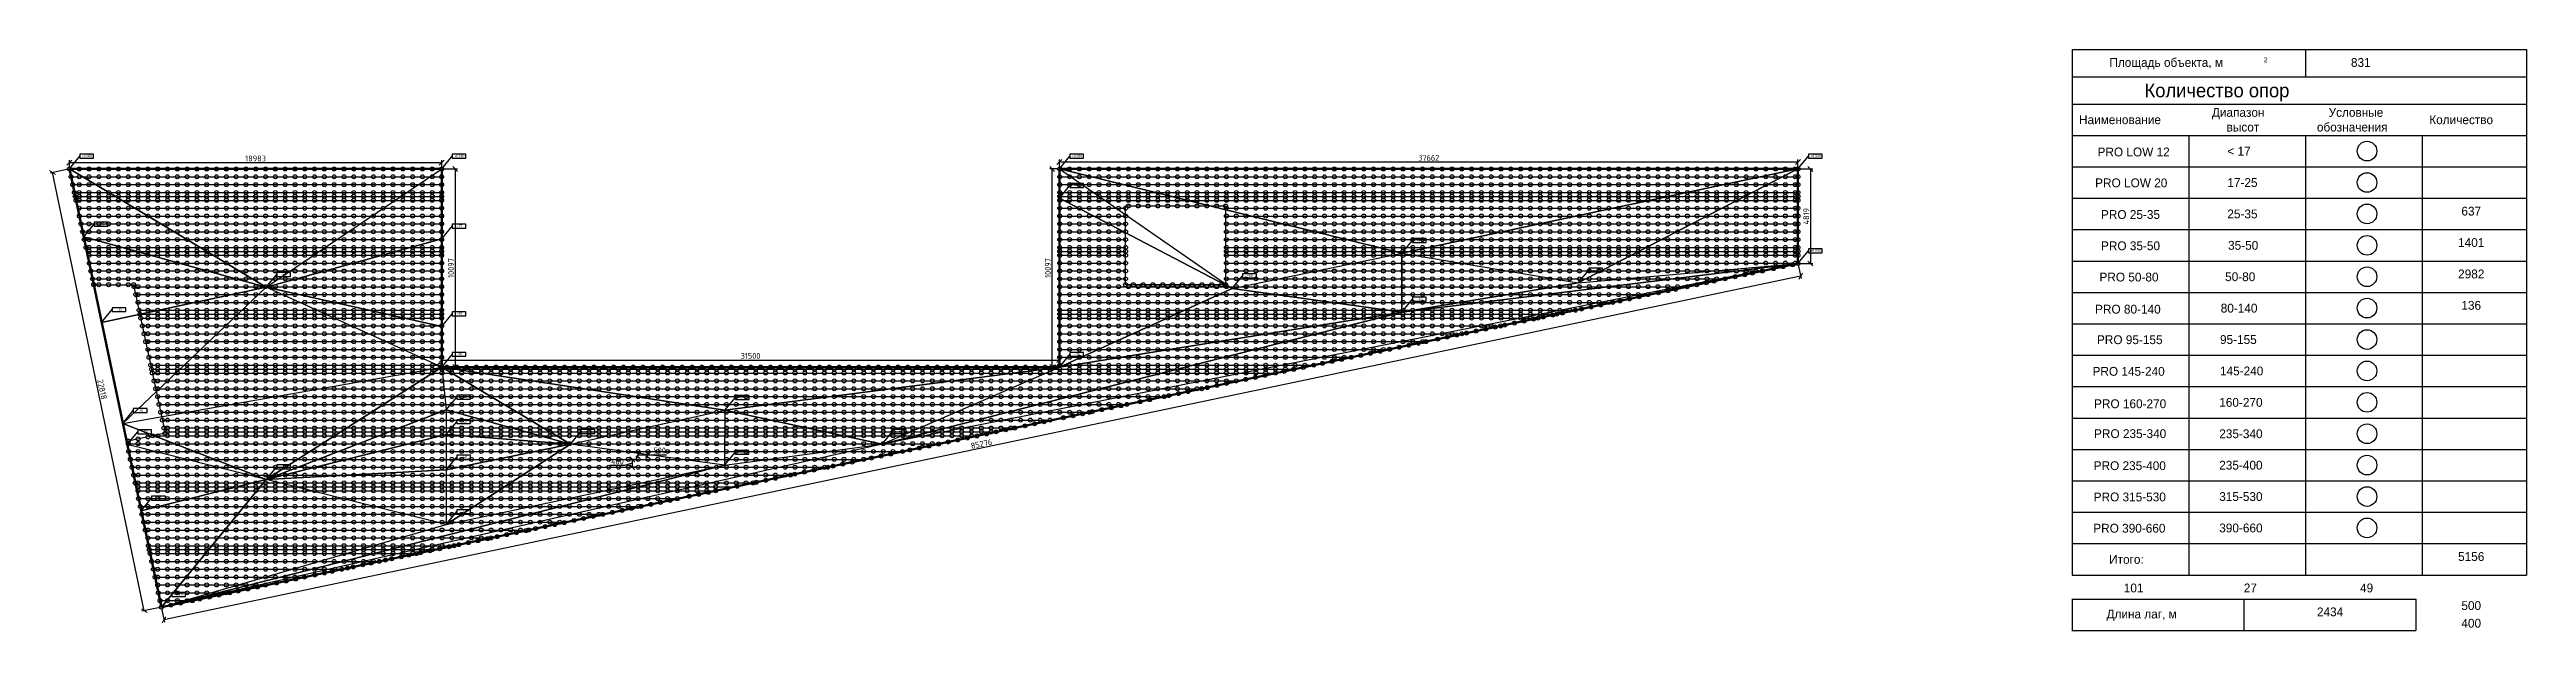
# Model space of a CAD drawing. Header units: millimetres. Extents: x 3543 to 468547, y -146359 to 38454.
# Drawn here: x 209844 to 336150, y -46359 to -16759 of the extents above; entities that cross this region are included whole.
import ezdxf
from ezdxf.enums import TextEntityAlignment as Align

# ---------------------------------------------------------------- set-up
doc = ezdxf.new("R2010")
doc.units = ezdxf.units.MM
doc.layers.add('контур', color=1, linetype='Continuous', lineweight=50)
doc.layers.add('размеры', color=7, linetype='Continuous', lineweight=5)
for name, color, linetype in [('линии_высот', 4, 'Continuous'), ('областиvb', 52, 'Continuous'), ('опорыvb', 7, 'Continuous'), ('сеткаvb', 8, 'Continuous')]:
    doc.layers.add(name, color=color, linetype=linetype)
doc.styles.add('isocpeur', font='isocpeur.ttf')
doc.dimstyles.new('ISO-25', dxfattribs={"dimscale": 100, "dimtxt": 3, "dimasz": 2.5, "dimexe": 1.25, "dimexo": 0.625, "dimtad": 1, "dimtoh": 1, "dimdec": 0, "dimtxsty": 'isocpeur', "dimblk": 'OBLIQUE', "dimcen": 2.5, "dimadec": 0, "dimazin": 0, "dimtfac": 1, "dimtdec": 0, "dimtmove": 0, "dimatfit": 3, "dimfxl": 1, "dimarcsym": 0})

msp = doc.modelspace()

# ---------------------------------------------------------------- blocks, each defined once
blk = doc.blocks.new('otmetka_oporvb')
at = {"linetype": 'ByBlock', "lineweight": -2}
blk.add_hatch(color=0, dxfattribs=at).paths.add_polyline_path([(-38, -32, 1), (38, 32, 1)])
at = {"color": 0, "linetype": 'ByBlock', "lineweight": -2}
blk.add_line((0, 0), (2142, 2596), dxfattribs=at)
at = {"color": 0}
blk.add_lwpolyline([(2142, 2196), (4942, 2196), (4942, 2996), (2142, 2996)], close=True, dxfattribs=at)
at = {"color": 0, "linetype": 'ByBlock', "lineweight": -2, "style": 'isocpeur'}
blk.add_attdef('OTM', text='', height=500, dxfattribs=at).set_placement((3600, 2639), align=Align.MIDDLE_CENTER)
blk = doc.blocks.new('*U28')
at = {"linetype": 'ByBlock', "lineweight": -2}
blk.add_hatch(color=0, dxfattribs=at).paths.add_polyline_path([(-38, -32, 1), (38, 32, 1)])
at = {"color": 0, "linetype": 'ByBlock', "lineweight": -2}
blk.add_line((0, 0), (2147, 2596), dxfattribs=at)
at = {"color": 0}
blk.add_lwpolyline([(2147, 2196), (4947, 2196), (4947, 2996), (2147, 2996)], close=True, dxfattribs=at)
at = {"color": 0, "linetype": 'ByBlock', "lineweight": -2, "style": 'isocpeur'}
blk.add_attdef('OTM', text='', height=500, dxfattribs=at).set_placement((3606, 2639), align=Align.MIDDLE_CENTER)
blk = doc.blocks.new('*U29')
at = {"linetype": 'ByBlock', "lineweight": -2}
blk.add_hatch(color=0, dxfattribs=at).paths.add_polyline_path([(-38, -32, 1), (38, 32, 1)])
at = {"color": 0, "linetype": 'ByBlock', "lineweight": -2}
blk.add_line((0, 0), (2158, 2596), dxfattribs=at)
at = {"color": 0}
blk.add_lwpolyline([(2158, 2196), (4958, 2196), (4958, 2996), (2158, 2996)], close=True, dxfattribs=at)
at = {"color": 0, "linetype": 'ByBlock', "lineweight": -2, "style": 'isocpeur'}
blk.add_attdef('OTM', text='', height=500, dxfattribs=at).set_placement((3617, 2639), align=Align.MIDDLE_CENTER)
blk = doc.blocks.new('*U30')
at = {"linetype": 'ByBlock', "lineweight": -2}
blk.add_hatch(color=0, dxfattribs=at).paths.add_polyline_path([(-38, -32, 1), (38, 32, 1)])
at = {"color": 0, "linetype": 'ByBlock', "lineweight": -2}
blk.add_line((0, 0), (2151, 2596), dxfattribs=at)
at = {"color": 0}
blk.add_lwpolyline([(2151, 2196), (4951, 2196), (4951, 2996), (2151, 2996)], close=True, dxfattribs=at)
at = {"color": 0, "linetype": 'ByBlock', "lineweight": -2, "style": 'isocpeur'}
blk.add_attdef('OTM', text='', height=500, dxfattribs=at).set_placement((3609, 2639), align=Align.MIDDLE_CENTER)
blk = doc.blocks.new('opor_symbPRO')
at = {"color": 0, "ltscale": 20}
blk.add_circle((0, 0), 100, dxfattribs=at)
blk = doc.blocks.new('*U27')
at = {"color": 0}
for p, q in [((0, 0), (23168, 0)), ((0, 0), (0, -26779)), ((11903, 0), (11903, -1388)), ((23168, 0), (23168, -26779)), ((0, -1388), (23168, -1388)), ((0, -2776), (23168, -2776)), ((0, -4376), (23168, -4376)), ((5952, -4376), (5952, -26779)), ((11903, -4376), (11903, -26779)), ((17855, -4376), (17855, -26779)), ((0, -5976), (23168, -5976)), ((0, -7577), (23168, -7577)), ((0, -9177), (23168, -9177)), ((0, -10777), (23168, -10777)), ((0, -12377), (23168, -12377)), ((0, -13978), (23168, -13978)), ((0, -15578), (23168, -15578)), ((0, -17178), (23168, -17178)), ((0, -18778), (23168, -18778)), ((0, -20378), (23168, -20378)), ((0, -21979), (23168, -21979)), ((0, -23579), (23168, -23579)), ((0, -25179), (23168, -25179)), ((0, -26779), (23168, -26779)), ((-10, -28000), (17526, -28000)), ((0, -28000), (0, -29601)), ((0, -28000), (17535, -28000)), ((8758, -28000), (8758, -29601)), ((17526, -28000), (17526, -29601)), ((-10, -29601), (17526, -29601)), ((-10, -29601), (17526, -29601))]:
    blk.add_line(p, q, dxfattribs=at)
at = {"color": 221}
blk.add_circle((15039, -5175), 500, dxfattribs=at)
at = {"color": 2}
blk.add_circle((15039, -6775), 500, dxfattribs=at)
at = {"color": 1}
blk.add_circle((15039, -8375), 500, dxfattribs=at)
at = {"color": 92}
blk.add_circle((15039, -9976), 500, dxfattribs=at)
at = {"color": 131}
blk.add_circle((15039, -11576), 500, dxfattribs=at)
at = {"color": 30}
blk.add_circle((15039, -13176), 500, dxfattribs=at)
at = {"color": 160}
blk.add_circle((15039, -14776), 500, dxfattribs=at)
at = {"color": 60}
blk.add_circle((15039, -16377), 500, dxfattribs=at)
at = {"color": 134}
blk.add_circle((15039, -17977), 500, dxfattribs=at)
at = {"color": 42}
blk.add_circle((15039, -19577), 500, dxfattribs=at)
at = {"color": 26}
blk.add_circle((15039, -21177), 500, dxfattribs=at)
at = {"color": 82}
blk.add_circle((15039, -22777), 500, dxfattribs=at)
at = {"color": 163}
blk.add_circle((15039, -24378), 500, dxfattribs=at)
at = {"color": 0}
for s, height, p in [('Площадь объекта, м', 450, (1902, -881)), ('2', 250, (9777, -642)), ('Количество опор', 700, (3693, -2432)), ('Наименование', 450, (351, -3801)), ('Диапазон', 450, (7127, -3426)), ('обозначения', 450, (12481, -4176)), ('Условные', 450, (13079, -3426)), ('Количество', 450, (18214, -3801)), ('высот', 450, (7877, -4176)), ('< 17', 450, (7915, -5401)), ('17-25', 450, (7915, -7002)), ('25-35', 450, (7915, -8602)), ('35-50', 450, (7952, -10202)), ('50-80', 450, (7802, -11802)), ('80-140', 450, (7577, -13402)), ('95-155', 450, (7540, -15003)), ('145-240', 450, (7540, -16603)), ('160-270', 450, (7502, -18203)), ('235-340', 450, (7502, -19803)), ('235-400', 450, (7502, -21404)), ('315-530', 450, (7502, -23004)), ('390-660', 450, (7502, -24604)), ('Итого:', 450, (1888, -26204)), ('Длина лаг, м', 450, (1753, -28988))]:
    blk.add_text(s, height=height, dxfattribs=at).set_placement(p)
for s, p in [('PRO LOW 12', (3135, -5218)), ('PRO LOW 20', (3015, -6793)), ('PRO 25-35', (2977, -8406)), ('PRO 35-50', (2977, -9999)), ('PRO 50-80', (2900, -11593)), ('PRO 80-140', (2843, -13230)), ('PRO 95-155', (2939, -14785)), ('PRO 145-240', (2881, -16397)), ('PRO 160-270', (2958, -18049)), ('PRO 235-340', (2958, -19573)), ('PRO 235-400', (2939, -21205)), ('PRO 315-530', (2939, -22799)), ('PRO 390-660', (2919, -24393))]:
    blk.add_text(s, height=450, dxfattribs=at).set_placement(p, align=Align.MIDDLE)
at = {"linetype": 'ByBlock'}
for tag, p in [('AREA', (14719, -881)), ('1', (20351, -5258)), ('2', (20351, -6858)), ('3', (20351, -8458)), ('4', (20351, -10058)), ('5', (20351, -11659)), ('6', (20351, -13259)), ('7', (20351, -14859)), ('8', (20351, -16459)), ('9', (20351, -18059)), ('10', (20351, -19660)), ('11', (20351, -21260)), ('12', (20351, -22860)), ('13', (20351, -24460)), ('ITOG', (20351, -26061)), ('CHPOL', (3136, -27661)), ('DOSKA', (9087, -27661)), ('LAG', (15016, -27661)), ('VECTOR', (20351, -28561)), ('PERP', (20351, -29461))]:
    blk.add_attdef(tag, text='', height=450, dxfattribs=at).set_placement(p, align=Align.CENTER)
at = {"color": 0}
blk.add_attdef('LENGTH', text='', height=450, dxfattribs=at).set_placement((13152, -28882), align=Align.CENTER)
blk = doc.blocks.new('_OBLIQUE')
at = {"color": 0, "linetype": 'ByBlock'}
blk.add_line((-0.5, -0.5), (0.5, 0.5), dxfattribs=at)
blk = doc.blocks.new('*D31')
at = {"layer": 'Defpoints', "color": 0, "transparency": 16777216}
for p in [(229842, -22521), (210859, -22842), (229842, -22842)]:
    blk.add_point(p, dxfattribs=at)
at = {"layer": 'размеры', "color": 0, "lineweight": -2, "transparency": 16777216}
for p, q in [((210859, -22780), (210859, -22396)), ((210859, -22521), (229842, -22521)), ((229842, -22780), (229842, -22396))]:
    blk.add_line(p, q, dxfattribs=at)
at = {"layer": 'размеры', "color": 0, "lineweight": -2, "transparency": 16777216, "xscale": 250, "yscale": 250, "zscale": 250, "rotation": 180}
blk.add_blockref('_OBLIQUE', (210859, -22521), dxfattribs=at)
at = {"layer": 'размеры', "color": 0, "lineweight": -2, "transparency": 16777216, "xscale": 250, "yscale": 250, "zscale": 250}
blk.add_blockref('_OBLIQUE', (229842, -22521), dxfattribs=at)
at = {"layer": 'размеры', "color": 0, "transparency": 16777216, "insert": (220350, -22309), "char_height": 300, "attachment_point": 5, "style": 'isocpeur'}
blk.add_mtext('18983', dxfattribs=at)
blk = doc.blocks.new('*D32')
at = {"layer": 'Defpoints', "color": 0, "transparency": 16777216}
for p in [(229842, -22842), (229842, -32940), (230530, -32940)]:
    blk.add_point(p, dxfattribs=at)
at = {"layer": 'размеры', "color": 0, "lineweight": -2, "transparency": 16777216}
for p, q in [((229904, -22842), (230655, -22842)), ((230530, -22842), (230530, -32940)), ((229904, -32940), (230655, -32940))]:
    blk.add_line(p, q, dxfattribs=at)
at = {"layer": 'размеры', "color": 0, "lineweight": -2, "transparency": 16777216, "xscale": 250, "yscale": 250, "zscale": 250}
for p, rotation in [((230530, -22842), 90), ((230530, -32940), 270)]:
    blk.add_blockref('_OBLIQUE', p, dxfattribs=dict(at, rotation=rotation))
at = {"layer": 'размеры', "color": 0, "transparency": 16777216, "insert": (230317, -27891), "char_height": 300, "attachment_point": 5, "rotation": 90, "style": 'isocpeur'}
blk.add_mtext('10097', dxfattribs=at)
blk = doc.blocks.new('*D33')
at = {"layer": 'Defpoints', "color": 0, "transparency": 16777216}
for p in [(261341, -32583), (229842, -32940), (261341, -32940)]:
    blk.add_point(p, dxfattribs=at)
at = {"layer": 'размеры', "color": 0, "lineweight": -2, "transparency": 16777216}
for p, q in [((229842, -32877), (229842, -32458)), ((229842, -32583), (261341, -32583)), ((261341, -32877), (261341, -32458))]:
    blk.add_line(p, q, dxfattribs=at)
at = {"layer": 'размеры', "color": 0, "lineweight": -2, "transparency": 16777216, "xscale": 250, "yscale": 250, "zscale": 250, "rotation": 180}
blk.add_blockref('_OBLIQUE', (229842, -32583), dxfattribs=at)
at = {"layer": 'размеры', "color": 0, "lineweight": -2, "transparency": 16777216, "xscale": 250, "yscale": 250, "zscale": 250}
blk.add_blockref('_OBLIQUE', (261341, -32583), dxfattribs=at)
at = {"layer": 'размеры', "color": 0, "transparency": 16777216, "insert": (245592, -32370), "char_height": 300, "attachment_point": 5, "style": 'isocpeur'}
blk.add_mtext('31500', dxfattribs=at)
blk = doc.blocks.new('*D34')
at = {"layer": 'Defpoints', "color": 0, "transparency": 16777216}
for p in [(260970, -22842), (261341, -22842), (261341, -32940)]:
    blk.add_point(p, dxfattribs=at)
at = {"layer": 'размеры', "color": 0, "lineweight": -2, "transparency": 16777216}
for p, q in [((261279, -22842), (260845, -22842)), ((260970, -32940), (260970, -22842)), ((261279, -32940), (260845, -32940))]:
    blk.add_line(p, q, dxfattribs=at)
at = {"layer": 'размеры', "color": 0, "lineweight": -2, "transparency": 16777216, "xscale": 250, "yscale": 250, "zscale": 250}
for p, rotation in [((260970, -22842), 90), ((260970, -32940), 270)]:
    blk.add_blockref('_OBLIQUE', p, dxfattribs=dict(at, rotation=rotation))
at = {"layer": 'размеры', "color": 0, "transparency": 16777216, "insert": (260757, -27891), "char_height": 300, "attachment_point": 5, "rotation": 90, "style": 'isocpeur'}
blk.add_mtext('10097', dxfattribs=at)
blk = doc.blocks.new('*D35')
at = {"layer": 'Defpoints', "color": 0, "transparency": 16777216}
for p in [(299003, -22488), (261341, -22842), (299003, -22842)]:
    blk.add_point(p, dxfattribs=at)
at = {"layer": 'размеры', "color": 0, "lineweight": -2, "transparency": 16777216}
for p, q in [((261341, -22780), (261341, -22363)), ((261341, -22488), (299003, -22488)), ((299003, -22780), (299003, -22363))]:
    blk.add_line(p, q, dxfattribs=at)
at = {"layer": 'размеры', "color": 0, "lineweight": -2, "transparency": 16777216, "xscale": 250, "yscale": 250, "zscale": 250, "rotation": 180}
blk.add_blockref('_OBLIQUE', (261341, -22488), dxfattribs=at)
at = {"layer": 'размеры', "color": 0, "lineweight": -2, "transparency": 16777216, "xscale": 250, "yscale": 250, "zscale": 250}
blk.add_blockref('_OBLIQUE', (299003, -22488), dxfattribs=at)
at = {"layer": 'размеры', "color": 0, "transparency": 16777216, "insert": (280172, -22275), "char_height": 300, "attachment_point": 5, "style": 'isocpeur'}
blk.add_mtext('37662', dxfattribs=at)
blk = doc.blocks.new('*D36')
at = {"layer": 'Defpoints', "color": 0, "transparency": 16777216}
for p in [(299003, -22842), (299003, -27661), (299634, -27661)]:
    blk.add_point(p, dxfattribs=at)
at = {"layer": 'размеры', "color": 0, "lineweight": -2, "transparency": 16777216}
for p, q in [((299066, -22842), (299759, -22842)), ((299634, -22842), (299634, -27661)), ((299066, -27661), (299759, -27661))]:
    blk.add_line(p, q, dxfattribs=at)
at = {"layer": 'размеры', "color": 0, "lineweight": -2, "transparency": 16777216, "xscale": 250, "yscale": 250, "zscale": 250}
for p, rotation in [((299634, -22842), 90), ((299634, -27661), 270)]:
    blk.add_blockref('_OBLIQUE', p, dxfattribs=dict(at, rotation=rotation))
at = {"layer": 'размеры', "color": 0, "transparency": 16777216, "insert": (299421, -25251), "char_height": 300, "attachment_point": 5, "rotation": 90, "style": 'isocpeur'}
blk.add_mtext('4819', dxfattribs=at)
blk = doc.blocks.new('*D37')
at = {"layer": 'Defpoints', "color": 0, "transparency": 16777216}
for p in [(299003, -27661), (215545, -45174), (215680, -45817)]:
    blk.add_point(p, dxfattribs=at)
at = {"layer": 'размеры', "color": 0, "lineweight": -2, "transparency": 16777216}
for p, q in [((299016, -27722), (299164, -28426)), ((299138, -28304), (215680, -45817)), ((215558, -45235), (215706, -45939))]:
    blk.add_line(p, q, dxfattribs=at)
at = {"layer": 'размеры', "color": 0, "lineweight": -2, "transparency": 16777216, "xscale": 250, "yscale": 250, "zscale": 250}
for p, rotation in [((299138, -28304), 11.85098422200823), ((215680, -45817), 191.8509842220083)]:
    blk.add_blockref('_OBLIQUE', p, dxfattribs=dict(at, rotation=rotation))
at = {"layer": 'размеры', "color": 0, "transparency": 16777216, "insert": (257365, -36852), "char_height": 300, "attachment_point": 5, "rotation": 11.85098, "style": 'isocpeur'}
blk.add_mtext('85276', dxfattribs=at)
blk = doc.blocks.new('*D38')
at = {"layer": 'Defpoints', "color": 0, "transparency": 16777216}
for p in [(209992, -23024), (210859, -22842), (215545, -45174)]:
    blk.add_point(p, dxfattribs=at)
at = {"layer": 'размеры', "color": 0, "lineweight": -2, "transparency": 16777216}
for p, q in [((210798, -22855), (209870, -23050)), ((214678, -45355), (209992, -23024)), ((215484, -45186), (214556, -45381))]:
    blk.add_line(p, q, dxfattribs=at)
at = {"layer": 'размеры', "color": 0, "lineweight": -2, "transparency": 16777216, "xscale": 250, "yscale": 250, "zscale": 250}
for p, rotation in [((209992, -23024), 101.8514434178361), ((214678, -45355), 281.851443417836)]:
    blk.add_blockref('_OBLIQUE', p, dxfattribs=dict(at, rotation=rotation))
at = {"layer": 'размеры', "color": 0, "transparency": 16777216, "insert": (212528, -34076), "char_height": 300, "attachment_point": 5, "rotation": 281.85144, "style": 'isocpeur'}
blk.add_mtext('22818', dxfattribs=at)
blk = doc.blocks.new('*D39')
at = {"layer": 'Defpoints', "color": 0, "transparency": 16777216}
for p in [(239859, -37642), (240359, -37403), (240359, -37642)]:
    blk.add_point(p, dxfattribs=at)
at = {"layer": 'размеры', "color": 0, "lineweight": -2, "transparency": 16777216}
for p, q in [((239859, -37580), (239859, -37278)), ((239859, -37403), (240359, -37403)), ((240359, -37580), (240359, -37278)), ((240359, -37403), (241304, -37403))]:
    blk.add_line(p, q, dxfattribs=at)
at = {"layer": 'размеры', "color": 0, "lineweight": -2, "transparency": 16777216, "xscale": 250, "yscale": 250, "zscale": 250, "rotation": 180}
blk.add_blockref('_OBLIQUE', (239859, -37403), dxfattribs=at)
at = {"layer": 'размеры', "color": 0, "lineweight": -2, "transparency": 16777216, "xscale": 250, "yscale": 250, "zscale": 250}
blk.add_blockref('_OBLIQUE', (240359, -37403), dxfattribs=at)
at = {"layer": 'размеры', "color": 0, "transparency": 16777216, "insert": (240956, -37190), "char_height": 300, "attachment_point": 5, "style": 'isocpeur'}
blk.add_mtext('500', dxfattribs=at)
blk = doc.blocks.new('*D40')
at = {"layer": 'Defpoints', "color": 0, "transparency": 16777216}
for p in [(239859, -37642), (239562, -38042), (239859, -38042)]:
    blk.add_point(p, dxfattribs=at)
at = {"layer": 'размеры', "color": 0, "lineweight": -2, "transparency": 16777216}
for p, q in [((239562, -37842), (239164, -37958)), ((239796, -37642), (239437, -37642)), ((239562, -37642), (239562, -38042)), ((239164, -37958), (238439, -37958)), ((239796, -38042), (239437, -38042))]:
    blk.add_line(p, q, dxfattribs=at)
at = {"layer": 'размеры', "color": 0, "lineweight": -2, "transparency": 16777216, "xscale": 250, "yscale": 250, "zscale": 250}
for p, rotation in [((239562, -37642), 90), ((239562, -38042), 270)]:
    blk.add_blockref('_OBLIQUE', p, dxfattribs=dict(at, rotation=rotation))
at = {"layer": 'размеры', "color": 0, "transparency": 16777216, "insert": (238802, -37746), "char_height": 300, "attachment_point": 5, "style": 'isocpeur'}
blk.add_mtext('400', dxfattribs=at)

# ---------------------------------------------------------------- dimensions: what is measured, and where the dimension line sits
at = {"layer": 'размеры'}
for base, p1, p2, picture, middle in [((229841.6, -22521.3), (210858.8, -22842.2), (229841.6, -22842.2), '*D31', (220350.2, -22308.8)), ((299003.2, -22487.8), (261341.5, -22842.2), (299003.2, -22842.2), '*D35', (280172.3, -22275.3)), ((261341.5, -32582.8), (229841.6, -32939.6), (261341.5, -32939.6), '*D33', (245591.5, -32370.3)), ((240358.8, -37402.5), (239858.8, -37642.2), (240358.8, -37642.2), '*D39', (240956.3, -37190))]:
    dim = msp.add_linear_dim(base=base, p1=p1, p2=p2, dimstyle='ISO-25', dxfattribs=at)
    dim.commit()
    dim.dimension.update_dxf_attribs({"geometry": picture, "text_midpoint": middle})
for base, p1, p2, picture, middle in [((230529.9, -32939.6), (229841.6, -22842.2), (229841.6, -32939.6), '*D32', (230317.4, -27890.9)), ((260969.9, -22842.2), (261341.5, -32939.6), (261341.5, -22842.2), '*D34', (260757.4, -27890.9)), ((299633.7525, -27660.7137), (299003.1704, -22842.1596), (299003.1704, -27660.7137), '*D36', (299421.2525, -25251.4366))]:
    dim = msp.add_linear_dim(base=base, p1=p1, p2=p2, angle=90, dimstyle='ISO-25', dxfattribs=at)
    dim.commit()
    dim.dimension.update_dxf_attribs({"geometry": picture, "text_midpoint": middle})
for base, p1, p2, angle, override, picture, middle, dimtype in [((209992.2, -23024), (215545, -45173.6), (210858.8, -22842.2), 101.851443, {"dimtmove": 0}, '*D38', (212320.5, -34119.5), 161), ((239562.5, -38042.2), (239858.8, -37642.2), (239858.8, -38042.2), 90, {"dimtmove": 1}, '*D40', (239101.7, -37958.4), 160)]:
    dim = msp.add_linear_dim(base=base, p1=p1, p2=p2, angle=angle, dimstyle='ISO-25', override=override, dxfattribs=at)
    dim.commit()
    dim.dimension.update_dxf_attribs({"geometry": picture, "text_midpoint": middle, "dimtype": dimtype})
dim = msp.add_aligned_dim(p1=(299003.2, -27660.7), p2=(215545, -45173.6), distance=657, dimstyle='ISO-25', dxfattribs=at)
dim.commit()
dim.dimension.update_dxf_attribs({"geometry": '*D37', "text_midpoint": (257365.4, -36852.1)})

# ---------------------------------------------------------------- linework, layer by layer
at = {"layer": 'контур', "linetype": 'Continuous'}
msp.add_lwpolyline([(215545, -45173.6), (210858.8, -22842.2), (229841.6, -22842.2), (229841.6, -32939.6), (261341.5, -32939.6), (261341.5, -22842.2), (299003.2, -22842.2), (299003.2, -27660.7)], close=True, dxfattribs=at)
at = {"layer": 'линии_высот'}
msp.add_line((215545, -45173.6), (299003.2, -27660.7), dxfattribs=at)
for points in [[(210858.8, -22842.2), (220891.8, -28871.8), (229841.6, -22842.2)], [(220891.8, -28871.8), (210858.8, -22842.2), (211585.8, -26306.7)], [(220891.8, -28871.8), (229841.6, -22842.2), (229841.6, -26401.4)], [(270147.8, -28939.8), (261341.5, -24330.6), (261341.5, -22842.2)], [(270147.8, -28939.8), (278807.8, -27138), (261341.5, -22842.2)], [(261341.5, -22842.2), (278807.8, -27138), (299003.2, -22842.2)], [(278807.8, -27138), (287798.8, -28642.6), (299003.2, -22842.2)], [(287798.8, -28642.6), (299003.2, -27660.7), (299003.2, -22842.2)], [(270147.8, -28939.8), (261341.5, -32939.6), (261341.5, -24330.6)], [(220891.8, -28871.8), (211585.8, -26306.7), (212499.7, -30661.5)], [(220891.8, -28871.8), (229841.6, -26401.4), (229841.6, -30875.7)], [(252298.9, -36875.6), (215545, -45173.6), (299003.2, -27660.7)], [(252298.9, -36875.6), (278805.8, -30132.2), (299003.2, -27660.7)], [(270147.8, -28939.8), (278807.8, -27138), (278805.8, -30132.2)], [(278805.8, -30132.2), (278807.8, -27138), (287798.8, -28642.6)], [(278805.8, -30132.2), (287798.8, -28642.6), (299003.2, -27660.7)], [(220891.8, -28871.8), (212499.7, -30661.5), (213579.5, -35807)], [(220891.8, -28871.8), (213579.5, -35807), (229841.6, -32939.6)], [(220891.8, -28871.8), (229841.6, -30875.7), (229841.6, -32939.6)], [(261341.5, -32939.6), (270147.8, -28939.8), (278805.8, -30132.2)], [(252298.9, -36875.6), (261341.5, -32939.6), (278805.8, -30132.2)], [(220897.2, -38667.6), (213579.5, -35807), (229841.6, -32939.6)], [(220897.2, -38667.6), (229841.6, -32939.6), (230076.7, -35115.1)], [(236407.9, -36868.8), (229841.6, -32939.6), (230076.7, -35115.1)], [(229841.6, -32939.6), (236407.9, -36868.8), (244279.5, -35135.9)], [(229841.6, -32939.6), (244279.5, -35135.9), (261341.5, -32939.6)], [(244279.5, -35135.9), (252298.9, -36875.6), (261341.5, -32939.6)], [(220897.2, -38667.6), (230076.7, -35115.1), (230076.7, -36371.6)], [(236407.9, -36868.8), (230076.7, -35115.1), (230076.7, -36371.6)], [(236407.9, -36868.8), (244279.5, -35135.9), (244268.4, -37933.7)], [(252298.9, -36875.6), (244279.5, -35135.9), (244268.4, -37933.7)], [(220897.2, -38667.6), (213807, -36891.3), (213579.5, -35807)], [(220897.2, -38667.6), (230076.7, -36371.6), (230076.7, -38173.7)], [(236407.9, -36868.8), (230076.7, -36371.6), (230076.7, -38173.7)], [(220897.2, -38667.6), (213807, -36891.3), (214515.2, -40266.4)], [(244268.4, -37933.7), (252298.9, -36875.6), (215545, -45173.6)], [(236407.9, -36868.8), (230076.7, -38173.7), (230076.7, -40954.3)], [(244268.4, -37933.7), (236407.9, -36868.8), (230076.7, -40954.3)], [(220897.2, -38667.6), (214515.2, -40266.4), (215545, -45173.6)], [(215545, -45173.6), (230076.7, -40954.3), (244268.4, -37933.7)], [(220897.2, -38667.6), (215545, -45173.6), (230076.7, -40954.3)], [(220897.2, -38667.6), (230076.7, -38173.7), (230076.7, -40954.3)]]:
    msp.add_lwpolyline(points, close=True, dxfattribs=at)
at = {"layer": 'областиvb'}
for points in [[(264714.2, -24728.5), (269815.3, -24728.5), (269815.3, -28741.4), (264714.2, -28741.4)], [(212096.8, -28741.7), (214134, -28741.7), (215737.6, -36311.5), (213771.9, -36724)]]:
    msp.add_lwpolyline(points, close=True, dxfattribs=at)
at = {"layer": 'сеткаvb'}
for p, q in [((210858.8, -22842.2), (229841.6, -22842.2)), ((210942.7, -23242.2), (229841.6, -23242.2)), ((211026.7, -23642.2), (229841.6, -23642.2)), ((261341.5, -22842.2), (299003.2, -22842.2)), ((261341.5, -23242.2), (299003.2, -23242.2)), ((261341.5, -23642.2), (299003.2, -23642.2)), ((211110.6, -24042.2), (229841.6, -24042.2)), ((211152.6, -24242.2), (229841.6, -24242.2)), ((211194.6, -24442.2), (229841.6, -24442.2)), ((211278.5, -24842.2), (229841.6, -24842.2)), ((211362.4, -25242.2), (229841.6, -25242.2)), ((261341.5, -24042.2), (299003.2, -24042.2)), ((261341.5, -24242.2), (299003.2, -24242.2)), ((261341.5, -24442.2), (299003.2, -24442.2)), ((261341.5, -24842.2), (264714.2, -24842.2)), ((261341.5, -25242.2), (264714.2, -25242.2)), ((264714.2, -24728.5), (269815.3, -24728.5)), ((269815.3, -24842.2), (299003.2, -24842.2)), ((269815.3, -25242.2), (299003.2, -25242.2)), ((211446.4, -25642.2), (229841.6, -25642.2)), ((211530.3, -26042.2), (229841.6, -26042.2)), ((211614.3, -26442.2), (229841.6, -26442.2)), ((261341.5, -25642.2), (264714.2, -25642.2)), ((261341.5, -26042.2), (264714.2, -26042.2)), ((261341.5, -26442.2), (264714.2, -26442.2)), ((269815.3, -25642.2), (299003.2, -25642.2)), ((269815.3, -26042.2), (299003.2, -26042.2)), ((269815.3, -26442.2), (299003.2, -26442.2)), ((211698.2, -26842.2), (229841.6, -26842.2)), ((211740.2, -27042.2), (229841.6, -27042.2)), ((211782.1, -27242.2), (229841.6, -27242.2)), ((211866.1, -27642.2), (229841.6, -27642.2)), ((261341.5, -26842.2), (264714.2, -26842.2)), ((261341.5, -27042.2), (264714.2, -27042.2)), ((261341.5, -27242.2), (264714.2, -27242.2)), ((261341.5, -27642.2), (264714.2, -27642.2)), ((269815.3, -26842.2), (299003.2, -26842.2)), ((269815.3, -27042.2), (299003.2, -27042.2)), ((269815.3, -27242.2), (299003.2, -27242.2)), ((269815.3, -27642.2), (299003.2, -27642.2)), ((211950, -28042.2), (229841.6, -28042.2)), ((212034, -28442.2), (229841.6, -28442.2)), ((212096.8, -28741.7), (214134, -28741.7)), ((214155.3, -28842.2), (229841.6, -28842.2)), ((261341.5, -28042.2), (264714.2, -28042.2)), ((261341.5, -28442.2), (264714.2, -28442.2)), ((261341.5, -28842.2), (293372.9, -28842.2)), ((269815.3, -28741.4), (264714.2, -28741.4)), ((269815.3, -28042.2), (297185.4, -28042.2)), ((269815.3, -28442.2), (295279.2, -28442.2)), ((214240, -29242.2), (229841.6, -29242.2)), ((214324.7, -29642.2), (229841.6, -29642.2)), ((214409.5, -30042.2), (229841.6, -30042.2)), ((214451.8, -30242.2), (229841.6, -30242.2)), ((261341.5, -29242.2), (291466.7, -29242.2)), ((261341.5, -29642.2), (289560.5, -29642.2)), ((261341.5, -30042.2), (287654.3, -30042.2)), ((261341.5, -30242.2), (286701.2, -30242.2)), ((214494.2, -30442.2), (229841.6, -30442.2)), ((214579, -30842.2), (229841.6, -30842.2)), ((214663.7, -31242.2), (229841.6, -31242.2)), ((261341.5, -30442.2), (285748.1, -30442.2)), ((261341.5, -30842.2), (283841.9, -30842.2)), ((261341.5, -31242.2), (281935.6, -31242.2)), ((214748.4, -31642.2), (229841.6, -31642.2)), ((214833.2, -32042.2), (229841.6, -32042.2)), ((214917.9, -32442.2), (229841.6, -32442.2)), ((261341.5, -31642.2), (280029.4, -31642.2)), ((261341.5, -32042.2), (278123.2, -32042.2)), ((261341.5, -32442.2), (276217, -32442.2)), ((215002.6, -32842.2), (229841.6, -32842.2)), ((215045, -33042.2), (273357.7, -33042.2)), ((215087.4, -33242.2), (272404.6, -33242.2)), ((215172.1, -33642.2), (270498.3, -33642.2)), ((215256.9, -34042.2), (268592.1, -34042.2)), ((261341.5, -32842.2), (274310.8, -32842.2)), ((215341.6, -34442.2), (266685.9, -34442.2)), ((215426.3, -34842.2), (264779.7, -34842.2)), ((215511.1, -35242.2), (262873.5, -35242.2)), ((215114.7, -36442.2), (257154.8, -36442.2)), ((215595.8, -35642.2), (260967.3, -35642.2)), ((215680.5, -36042.2), (259061, -36042.2)), ((215722.9, -36242.2), (258107.9, -36242.2)), ((213796.7, -36842.2), (255248.6, -36842.2)), ((213880.6, -37242.2), (253342.4, -37242.2)), ((213964.6, -37642.2), (251436.2, -37642.2)), ((214048.5, -38042.2), (249530, -38042.2)), ((214132.4, -38442.2), (247623.7, -38442.2)), ((214216.4, -38842.2), (245717.5, -38842.2)), ((214258.3, -39042.2), (244764.4, -39042.2)), ((214300.3, -39242.2), (243811.3, -39242.2)), ((214384.3, -39642.2), (241905.1, -39642.2)), ((214468.2, -40042.2), (239998.9, -40042.2)), ((214552.1, -40442.2), (238092.7, -40442.2)), ((214636.1, -40842.2), (236186.4, -40842.2)), ((214720, -41242.2), (234280.2, -41242.2)), ((214803.9, -41642.2), (232374, -41642.2)), ((214887.9, -42042.2), (230467.8, -42042.2)), ((214929.9, -42242.2), (229514.7, -42242.2)), ((214971.8, -42442.2), (228561.6, -42442.2)), ((215055.8, -42842.2), (226655.4, -42842.2)), ((215139.7, -43242.2), (224749.1, -43242.2)), ((215223.6, -43642.2), (222842.9, -43642.2)), ((215307.6, -44042.2), (220936.7, -44042.2)), ((215391.5, -44442.2), (219030.5, -44442.2)), ((215475.5, -44842.2), (217124.3, -44842.2))]:
    msp.add_line(p, q, dxfattribs=at)
at = {"layer": 'сеткаvb', "linetype": 'Continuous'}
msp.add_line((229841.6, -32939.6), (261341.5, -32939.6), dxfattribs=at)

# ---------------------------------------------------------------- block references
msp.add_blockref('*U27', (312982.5, -16758.7)).add_auto_attribs({'3': '637', '4': '1401', '5': '2982', '6': '136', 'AREA': '831', 'ITOG': '5156', 'CHPOL': '101', 'DOSKA': '27', 'LAG': '49', 'VECTOR': '500', 'PERP': '400', 'LENGTH': '2434'})
at = {"xscale": 0.25, "yscale": 0.25, "zscale": 0.25}
for name, p, values in [('otmetka_oporvb', (210858.8, -22842.2), {'OTM': '+0.000'}), ('otmetka_oporvb', (229841.6, -22842.2), {'OTM': '+0.000'}), ('otmetka_oporvb', (261341.5, -22842.2), {'OTM': '+0.000'}), ('otmetka_oporvb', (299003.2, -22842.2), {'OTM': '+0.000'}), ('otmetka_oporvb', (261341.5, -24330.6), {'OTM': '-40'}), ('otmetka_oporvb', (211585.8, -26306.7), {'OTM': '-35'}), ('otmetka_oporvb', (229841.6, -26401.4), {'OTM': '-35'}), ('otmetka_oporvb', (278807.8, -27138), {'OTM': '-45'}), ('otmetka_oporvb', (299003.2, -27660.7), {'OTM': '+0.000'}), ('otmetka_oporvb', (220891.8, -28871.8), {'OTM': '-60'}), ('otmetka_oporvb', (270147.8, -28939.8), {'OTM': '-60'}), ('otmetka_oporvb', (287798.8, -28642.6), {'OTM': '-50'}), ('otmetka_oporvb', (212499.7, -30661.5), {'OTM': '-35'}), ('otmetka_oporvb', (229841.6, -30875.7), {'OTM': '-35'}), ('otmetka_oporvb', (278805.8, -30132.2), {'OTM': '-40'}), ('otmetka_oporvb', (229841.6, -32939.6), {'OTM': '-10'}), ('otmetka_oporvb', (261341.5, -32939.6), {'OTM': '-10'}), ('otmetka_oporvb', (213579.5, -35807), {'OTM': '-10'}), ('otmetka_oporvb', (230076.7, -35115.1), {'OTM': '-40'}), ('otmetka_oporvb', (244279.5, -35135.9), {'OTM': '-25'}), ('otmetka_oporvb', (213807, -36891.3), {'OTM': '-50'}), ('*U28', (230076.7, -36371.6), {'OTM': '-40'}), ('otmetka_oporvb', (236407.9, -36868.8), {'OTM': '-60'}), ('otmetka_oporvb', (252298.9, -36875.6), {'OTM': '-60'}), ('*U29', (230076.7, -38173.7), {'OTM': '-40'}), ('otmetka_oporvb', (244268.4, -37933.7), {'OTM': '-25'}), ('otmetka_oporvb', (220897.2, -38667.6), {'OTM': '-60'}), ('otmetka_oporvb', (214515.2, -40266.4), {'OTM': '-50'}), ('*U30', (230076.7, -40954.3), {'OTM': '-40'}), ('otmetka_oporvb', (215545, -45173.6), {'OTM': '+0.000'})]:
    msp.add_blockref(name, p, dxfattribs=at).add_auto_attribs(values)
at = {"layer": 'опорыvb', "color": 1}
for p in [(210858.8, -22842.2), (210942.7, -23242.2), (211026.7, -23642.2), (211358.8, -22842.2), (211358.8, -23242.2), (211358.8, -23642.2), (211858.8, -22842.2), (211858.8, -23242.2), (211858.8, -23642.2), (212358.8, -22842.2), (212358.8, -23242.2), (212358.8, -23642.2), (212858.8, -22842.2), (212858.8, -23242.2), (212858.8, -23642.2), (213358.8, -22842.2), (213358.8, -23242.2), (213358.8, -23642.2), (213858.8, -22842.2), (213858.8, -23242.2), (213858.8, -23642.2), (214358.8, -22842.2), (214358.8, -23242.2), (214358.8, -23642.2), (214858.8, -22842.2), (214858.8, -23242.2), (214858.8, -23642.2), (215358.8, -22842.2), (215358.8, -23242.2), (215358.8, -23642.2), (215858.8, -22842.2), (215858.8, -23242.2), (215858.8, -23642.2), (216358.8, -22842.2), (216358.8, -23242.2), (216358.8, -23642.2), (216858.8, -22842.2), (216858.8, -23242.2), (216858.8, -23642.2), (217358.8, -22842.2), (217358.8, -23242.2), (217358.8, -23642.2), (217858.8, -22842.2), (217858.8, -23242.2), (217858.8, -23642.2), (218358.8, -22842.2), (218358.8, -23242.2), (218358.8, -23642.2), (218858.8, -22842.2), (218858.8, -23242.2), (218858.8, -23642.2), (219358.8, -22842.2), (219358.8, -23242.2), (219358.8, -23642.2), (219858.8, -22842.2), (219858.8, -23242.2), (219858.8, -23642.2), (220358.8, -22842.2), (220358.8, -23242.2), (220358.8, -23642.2), (220858.8, -22842.2), (220858.8, -23242.2), (220858.8, -23642.2), (221358.8, -22842.2), (221358.8, -23242.2), (221358.8, -23642.2), (221858.8, -22842.2), (221858.8, -23242.2), (221858.8, -23642.2), (222358.8, -22842.2), (222358.8, -23242.2), (222358.8, -23642.2), (222858.8, -22842.2), (222858.8, -23242.2), (222858.8, -23642.2), (223358.8, -22842.2), (223358.8, -23242.2), (223358.8, -23642.2), (223858.8, -22842.2), (223858.8, -23242.2), (223858.8, -23642.2), (224358.8, -22842.2), (224358.8, -23242.2), (224358.8, -23642.2), (224858.8, -22842.2), (224858.8, -23242.2), (224858.8, -23642.2), (225358.8, -22842.2), (225358.8, -23242.2), (225358.8, -23642.2), (225858.8, -22842.2), (225858.8, -23242.2), (225858.8, -23642.2), (226358.8, -22842.2), (226358.8, -23242.2), (226358.8, -23642.2), (226858.8, -22842.2), (226858.8, -23242.2), (226858.8, -23642.2), (227358.8, -22842.2), (227358.8, -23242.2), (227358.8, -23642.2), (227858.8, -22842.2), (227858.8, -23242.2), (227858.8, -23642.2), (228358.8, -22842.2), (228358.8, -23242.2), (228358.8, -23642.2), (228858.8, -22842.2), (228858.8, -23242.2), (228858.8, -23642.2), (229358.8, -22842.2), (229358.8, -23242.2), (229358.8, -23642.2), (229841.6, -22842.2), (229841.6, -23242.2), (229841.6, -23642.2), (261358.8, -22842.2), (261858.8, -22842.2), (261858.8, -23242.2), (262358.8, -22842.2), (262358.8, -23242.2), (262358.8, -23642.2), (262858.8, -22842.2), (262858.8, -23242.2), (262858.8, -23642.2), (263358.8, -22842.2), (263358.8, -23242.2), (263358.8, -23642.2), (263858.8, -22842.2), (263858.8, -23242.2), (263858.8, -23642.2), (264358.8, -22842.2), (264358.8, -23242.2), (264358.8, -23642.2), (264858.8, -22842.2), (264858.8, -23242.2), (264858.8, -23642.2), (265358.8, -22842.2), (265358.8, -23242.2), (265358.8, -23642.2), (265858.8, -22842.2), (265858.8, -23242.2), (265858.8, -23642.2), (266358.8, -22842.2), (266358.8, -23242.2), (266358.8, -23642.2), (266858.8, -22842.2), (266858.8, -23242.2), (266858.8, -23642.2), (267358.8, -22842.2), (267358.8, -23242.2), (267358.8, -23642.2), (267858.8, -22842.2), (267858.8, -23242.2), (267858.8, -23642.2), (268358.8, -22842.2), (268358.8, -23242.2), (268358.8, -23642.2), (268858.8, -22842.2), (268858.8, -23242.2), (268858.8, -23642.2), (269358.8, -22842.2), (269358.8, -23242.2), (269358.8, -23642.2), (269858.8, -22842.2), (269858.8, -23242.2), (269858.8, -23642.2), (270358.8, -22842.2), (270358.8, -23242.2), (270358.8, -23642.2), (270858.8, -22842.2), (270858.8, -23242.2), (270858.8, -23642.2), (271358.8, -22842.2), (271358.8, -23242.2), (271358.8, -23642.2), (271858.8, -22842.2), (271858.8, -23242.2), (271858.8, -23642.2), (272358.8, -22842.2), (272358.8, -23242.2), (272358.8, -23642.2), (272858.8, -22842.2), (272858.8, -23242.2), (272858.8, -23642.2), (273358.8, -22842.2), (273358.8, -23242.2), (273358.8, -23642.2), (273858.8, -22842.2), (273858.8, -23242.2), (273858.8, -23642.2), (274358.8, -22842.2), (274358.8, -23242.2), (274358.8, -23642.2), (274858.8, -22842.2), (274858.8, -23242.2), (274858.8, -23642.2), (275358.8, -22842.2), (275358.8, -23242.2), (275358.8, -23642.2), (275858.8, -22842.2), (275858.8, -23242.2), (275858.8, -23642.2), (276358.8, -22842.2), (276358.8, -23242.2), (276358.8, -23642.2), (276858.8, -22842.2), (276858.8, -23242.2), (276858.8, -23642.2), (277358.8, -22842.2), (277358.8, -23242.2), (277358.8, -23642.2), (277858.8, -22842.2), (277858.8, -23242.2), (277858.8, -23642.2), (278358.8, -22842.2), (278358.8, -23242.2), (278358.8, -23642.2), (278858.8, -22842.2), (278858.8, -23242.2), (278858.8, -23642.2), (279358.8, -22842.2), (279358.8, -23242.2), (279358.8, -23642.2), (279858.8, -22842.2), (279858.8, -23242.2), (279858.8, -23642.2), (280358.8, -22842.2), (280358.8, -23242.2), (280358.8, -23642.2), (280858.8, -22842.2), (280858.8, -23242.2), (280858.8, -23642.2), (281358.8, -22842.2), (281358.8, -23242.2), (281358.8, -23642.2), (281858.8, -22842.2), (281858.8, -23242.2), (281858.8, -23642.2), (282358.8, -22842.2), (282358.8, -23242.2), (282358.8, -23642.2), (282858.8, -22842.2), (282858.8, -23242.2), (282858.8, -23642.2), (283358.8, -22842.2), (283358.8, -23242.2), (283358.8, -23642.2), (283858.8, -22842.2), (283858.8, -23242.2), (283858.8, -23642.2), (284358.8, -22842.2), (284358.8, -23242.2), (284358.8, -23642.2), (284858.8, -22842.2), (284858.8, -23242.2), (284858.8, -23642.2), (285358.8, -22842.2), (285358.8, -23242.2), (285358.8, -23642.2), (285858.8, -22842.2), (285858.8, -23242.2), (285858.8, -23642.2), (286358.8, -22842.2), (286358.8, -23242.2), (286358.8, -23642.2), (286858.8, -22842.2), (286858.8, -23242.2), (286858.8, -23642.2), (287358.8, -22842.2), (287358.8, -23242.2), (287358.8, -23642.2), (287858.8, -22842.2), (287858.8, -23242.2), (287858.8, -23642.2), (288358.8, -22842.2), (288358.8, -23242.2), (288358.8, -23642.2), (288858.8, -22842.2), (288858.8, -23242.2), (288858.8, -23642.2), (289358.8, -22842.2), (289358.8, -23242.2), (289358.8, -23642.2), (289858.8, -22842.2), (289858.8, -23242.2), (289858.8, -23642.2), (290358.8, -22842.2), (290358.8, -23242.2), (290358.8, -23642.2), (290858.8, -22842.2), (290858.8, -23242.2), (290858.8, -23642.2), (291358.8, -22842.2), (291358.8, -23242.2), (291358.8, -23642.2), (291858.8, -22842.2), (291858.8, -23242.2), (291858.8, -23642.2), (292358.8, -22842.2), (292358.8, -23242.2), (292358.8, -23642.2), (292858.8, -22842.2), (292858.8, -23242.2), (292858.8, -23642.2), (293358.8, -22842.2), (293358.8, -23242.2), (293358.8, -23642.2), (293858.8, -22842.2), (293858.8, -23242.2), (293858.8, -23642.2), (294358.8, -22842.2), (294358.8, -23242.2), (294358.8, -23642.2), (294858.8, -22842.2), (294858.8, -23242.2), (294858.8, -23642.2), (295358.8, -22842.2), (295358.8, -23242.2), (295358.8, -23642.2), (295858.8, -22842.2), (295858.8, -23242.2), (295858.8, -23642.2), (296358.8, -22842.2), (296358.8, -23242.2), (296358.8, -23642.2), (296858.8, -22842.2), (296858.8, -23242.2), (296858.8, -23642.2), (297358.8, -22842.2), (297358.8, -23242.2), (297358.8, -23642.2), (297358.8, -24042.2), (297858.8, -22842.2), (297858.8, -23242.2), (297858.8, -23642.2), (297858.8, -24042.2), (298358.8, -22842.2), (298358.8, -23242.2), (298358.8, -23642.2), (298358.8, -24042.2), (298858.8, -22842.2), (298858.8, -23242.2), (298858.8, -23642.2), (298858.8, -24042.2), (299003.2, -22842.2), (299003.2, -23242.2), (299003.2, -23642.2), (299003.2, -24042.2), (297358.8, -24242.2), (297358.8, -24442.2), (297358.8, -24842.2), (297358.8, -25242.2), (297858.8, -24242.2), (297858.8, -24442.2), (297858.8, -24842.2), (297858.8, -25242.2), (298358.8, -24242.2), (298358.8, -24442.2), (298358.8, -24842.2), (298358.8, -25242.2), (298858.8, -24242.2), (298858.8, -24442.2), (298858.8, -24842.2), (298858.8, -25242.2), (299003.2, -24242.2), (299003.2, -24442.2), (299003.2, -24842.2), (299003.2, -25242.2), (297358.8, -25642.2), (297358.8, -26042.2), (297358.8, -26442.2), (297858.8, -25642.2), (297858.8, -26042.2), (297858.8, -26442.2), (298358.8, -25642.2), (298358.8, -26042.2), (298358.8, -26442.2), (298858.8, -25642.2), (298858.8, -26042.2), (298858.8, -26442.2), (299003.2, -25642.2), (299003.2, -26042.2), (299003.2, -26442.2), (297358.8, -26842.2), (297358.8, -27042.2), (297358.8, -27242.2), (297358.8, -27642.2), (297858.8, -26842.2), (297858.8, -27042.2), (297858.8, -27242.2), (297858.8, -27642.2), (298243.9, -27820), (298358.8, -26842.2), (298358.8, -27042.2), (298358.8, -27242.2), (298358.8, -27642.2), (298733.2, -27717.4), (298858.8, -26842.2), (298858.8, -27042.2), (298858.8, -27242.2), (298858.8, -27642.2), (299003.2, -26842.2), (299003.2, -27042.2), (299003.2, -27242.2), (299003.2, -27660.7), (292371.8, -29052.2), (292763.3, -28970.1), (292858.8, -28842.2), (293350.5, -28846.9), (293839.8, -28744.2), (293858.8, -28442.2), (294329.1, -28641.5), (294358.8, -28442.2), (294720.6, -28559.4), (294858.8, -28442.2), (295279.2, -28442.2), (295797.2, -28333.5), (295858.8, -28042.2), (296286.5, -28230.8), (296358.8, -28042.2), (296678, -28148.6), (296858.8, -28042.2), (297185.4, -28042.2), (297754.5, -27922.7), (286010.3, -30387.1), (286499.7, -30284.4), (286701.2, -30242.2), (286989, -30181.8), (287358.8, -30042.2), (287654.3, -30042.2), (287967.7, -29976.4), (288457, -29873.7), (288946.4, -29771), (289358.8, -29642.2), (289560.5, -29642.2), (289925.1, -29565.7), (290414.4, -29463), (290903.8, -29360.3), (291358.8, -29242.2), (291882.4, -29154.9), (279858.8, -31642.2), (280029.4, -31642.2), (280627.6, -31516.6), (281116.9, -31414), (281606.2, -31311.3), (281858.8, -31242.2), (282095.6, -31208.6), (282584.9, -31105.9), (283074.3, -31003.2), (283563.6, -30900.5), (283841.9, -30842.2), (284053, -30797.9), (284542.3, -30695.2), (285031.6, -30592.5), (285358.8, -30442.2), (285521, -30489.8), (285748.1, -30442.2), (274310.8, -32842.2), (274755.4, -32748.8), (275244.8, -32646.2), (275734.1, -32543.5), (275858.8, -32442.2), (276217, -32442.2), (276712.8, -32338.1), (277202.2, -32235.4), (277691.5, -32132.7), (277858.8, -32042.2), (278180.8, -32030.1), (278670.2, -31927.4), (279159.5, -31824.7), (279648.9, -31722), (267904.7, -34186.4), (268358.8, -34042.2), (268592.1, -34042.2), (268883.3, -33981.1), (269372.7, -33878.4), (269862, -33775.7), (270358.8, -33642.2), (270840.7, -33570.3), (271330, -33467.6), (271819.4, -33365), (272358.8, -33042.2), (272358.8, -33242.2), (272798.1, -33159.6), (272858.8, -33042.2), (273287.4, -33056.9), (273776.8, -32954.2), (262032.5, -35418.6), (262521.9, -35315.9), (262858.8, -35242.2), (263011.2, -35213.3), (263500.6, -35110.6), (263989.9, -35007.9), (264358.8, -34842.2), (264479.3, -34905.2), (264779.7, -34842.2), (265457.9, -34699.8), (265947.3, -34597.2), (266358.8, -34442.2), (266685.9, -34442.2), (266926, -34391.8), (267415.3, -34289.1), (256160.4, -36650.8), (256649.8, -36548.1), (256858.8, -36442.2), (257139.1, -36445.5), (257628.5, -36342.8), (258117.8, -36240.1), (258607.1, -36137.4), (258858.8, -36042.2), (259061, -36042.2), (259585.8, -35932), (260075.2, -35829.4), (260564.5, -35726.7), (260858.8, -35642.2), (261543.2, -35521.3), (249799, -37985.7), (250288.3, -37883), (250777.7, -37780.3), (251358.8, -37642.2), (251756.3, -37575), (252245.7, -37472.3), (252735, -37369.6), (253342.4, -37242.2), (253713.7, -37164.2), (254203.1, -37061.6), (254692.4, -36958.9), (254858.8, -36842.2), (255181.7, -36856.2), (255671.1, -36753.5), (243811.3, -39042.2), (243811.3, -39242.2), (244416.2, -39115.2), (244905.6, -39012.5), (245358.8, -38842.2), (245717.5, -38842.2), (245884.2, -38807.2), (246373.6, -38704.5), (246862.9, -38601.8), (247358.8, -38442.2), (247623.7, -38442.2), (247841.6, -38396.4), (248331, -38293.8), (248820.3, -38191.1), (249358.8, -38042.2), (249530, -38042.2), (237858.8, -40442.2), (238054.8, -40450.1), (238544.1, -40347.4), (239033.4, -40244.7), (239522.8, -40142.1), (239858.8, -40042.2), (240012.1, -40039.4), (240501.5, -39936.7), (240990.8, -39834), (241480.2, -39731.3), (241858.8, -39642.2), (242458.8, -39526), (242948.2, -39423.3), (243437.5, -39320.6), (232182.6, -41682.3), (232358.8, -41642.2), (232672, -41579.6), (233161.3, -41476.9), (233650.7, -41374.3), (233858.8, -41242.2), (234140, -41271.6), (234280.2, -41242.2), (234629.4, -41168.9), (235118.7, -41066.2), (235608, -40963.5), (235858.8, -40842.2), (236097.4, -40860.8), (236586.7, -40758.2), (237076.1, -40655.5), (237565.4, -40552.8), (224858.8, -42842.2), (225821.2, -43017.2), (226238.3, -42929.7), (226358.8, -42842.2), (226655.4, -42842.2), (226972.3, -42775.7), (227289.2, -42709.1), (227778.6, -42606.5), (228170, -42524.3), (228358.8, -42442.2), (228561.6, -42442.2), (228757.3, -42401.1), (229246.6, -42298.4), (229735.9, -42195.7), (230225.3, -42093), (230467.8, -42042.2), (230714.6, -41990.4), (231204, -41887.7), (231693.3, -41785), (219858.8, -44042.2), (219949.1, -44249.4), (220358.8, -44042.2), (220438.4, -44146.7), (220858.8, -44042.2), (221358.8, -43642.2), (221417.1, -43941.4), (221858.8, -43642.2), (221906.5, -43838.7), (222395.8, -43736), (222842.9, -43642.2), (223358.8, -43242.2), (223374.5, -43530.6), (223863.8, -43427.9), (224257.5, -43345.3), (224408.8, -43242.2), (224749.1, -43242.2), (225040.5, -43181), (225331.9, -43119.9), (215391.5, -44442.2), (215475.5, -44842.2), (215545, -45173.6), (215858.8, -44442.2), (215858.8, -44842.2), (216034.3, -45070.9), (216358.8, -44442.2), (216358.8, -44842.2), (216523.7, -44968.2), (216858.8, -44442.2), (216858.8, -44842.2), (217124.3, -44842.2), (217358.8, -44442.2), (217502.4, -44762.8), (217858.8, -44442.2), (217991.7, -44660.1), (218358.8, -44442.2), (218481.1, -44557.5), (218858.8, -44442.2), (219030.5, -44442.2), (219459.7, -44352.1)]:
    msp.add_blockref('opor_symbPRO', p, dxfattribs=at)
at = {"layer": 'опорыvb', "color": 92}
for p in [(211110.6, -24042.2), (211358.8, -24042.2), (211858.8, -24042.2), (212358.8, -24042.2), (212858.8, -24042.2), (213358.8, -24042.2), (213858.8, -24042.2), (214358.8, -24042.2), (214858.8, -24042.2), (215358.8, -24042.2), (215858.8, -24042.2), (216358.8, -24042.2), (216858.8, -24042.2), (217358.8, -24042.2), (217858.8, -24042.2), (218358.8, -24042.2), (218858.8, -24042.2), (219358.8, -24042.2), (219858.8, -24042.2), (220358.8, -24042.2), (220858.8, -24042.2), (221358.8, -24042.2), (221858.8, -24042.2), (222358.8, -24042.2), (222858.8, -24042.2), (223358.8, -24042.2), (223858.8, -24042.2), (224358.8, -24042.2), (224858.8, -24042.2), (225358.8, -24042.2), (225858.8, -24042.2), (226358.8, -24042.2), (226858.8, -24042.2), (227358.8, -24042.2), (227858.8, -24042.2), (228358.8, -24042.2), (228858.8, -24042.2), (229358.8, -24042.2), (229841.6, -24042.2), (261358.8, -23242.2), (261358.8, -23642.2), (261858.8, -23642.2), (262358.8, -24042.2), (262858.8, -24042.2), (263358.8, -24042.2), (263858.8, -24042.2), (264358.8, -24042.2), (264858.8, -24042.2), (265358.8, -24042.2), (265858.8, -24042.2), (266358.8, -24042.2), (266858.8, -24042.2), (267358.8, -24042.2), (267858.8, -24042.2), (268358.8, -24042.2), (268858.8, -24042.2), (269358.8, -24042.2), (269858.8, -24042.2), (270358.8, -24042.2), (270858.8, -24042.2), (271358.8, -24042.2), (271858.8, -24042.2), (272358.8, -24042.2), (272858.8, -24042.2), (273358.8, -24042.2), (273858.8, -24042.2), (274358.8, -24042.2), (274858.8, -24042.2), (275358.8, -24042.2), (275858.8, -24042.2), (276358.8, -24042.2), (276858.8, -24042.2), (277358.8, -24042.2), (277858.8, -24042.2), (278358.8, -24042.2), (278858.8, -24042.2), (279358.8, -24042.2), (279858.8, -24042.2), (280358.8, -24042.2), (280858.8, -24042.2), (281358.8, -24042.2), (281858.8, -24042.2), (282358.8, -24042.2), (282858.8, -24042.2), (283358.8, -24042.2), (283858.8, -24042.2), (284358.8, -24042.2), (284858.8, -24042.2), (285358.8, -24042.2), (285858.8, -24042.2), (286358.8, -24042.2), (286858.8, -24042.2), (287358.8, -24042.2), (287858.8, -24042.2), (288358.8, -24042.2), (288858.8, -24042.2), (289358.8, -24042.2), (289858.8, -24042.2), (290358.8, -24042.2), (290858.8, -24042.2), (291358.8, -24042.2), (291858.8, -24042.2), (292358.8, -24042.2), (292858.8, -24042.2), (293358.8, -24042.2), (293858.8, -24042.2), (294358.8, -24042.2), (294858.8, -24042.2), (295358.8, -24042.2), (295858.8, -24042.2), (296358.8, -24042.2), (296858.8, -24042.2), (211152.6, -24242.2), (211194.6, -24442.2), (211358.8, -24242.2), (211358.8, -24442.2), (211358.8, -24842.2), (211362.4, -25242.2), (211858.8, -24242.2), (211858.8, -24442.2), (211858.8, -24842.2), (211858.8, -25242.2), (212358.8, -24242.2), (212358.8, -24442.2), (212358.8, -24842.2), (212358.8, -25242.2), (212858.8, -24242.2), (212858.8, -24442.2), (212858.8, -24842.2), (212858.8, -25242.2), (213358.8, -24242.2), (213358.8, -24442.2), (213358.8, -24842.2), (213358.8, -25242.2), (213858.8, -24242.2), (213858.8, -24442.2), (213858.8, -24842.2), (213858.8, -25242.2), (214358.8, -24242.2), (214358.8, -24442.2), (214358.8, -24842.2), (214358.8, -25242.2), (214858.8, -24242.2), (214858.8, -24442.2), (214858.8, -24842.2), (214858.8, -25242.2), (215358.8, -24242.2), (215358.8, -24442.2), (215358.8, -24842.2), (215358.8, -25242.2), (215858.8, -24242.2), (215858.8, -24442.2), (215858.8, -24842.2), (215858.8, -25242.2), (216358.8, -24242.2), (216358.8, -24442.2), (216358.8, -24842.2), (216358.8, -25242.2), (216858.8, -24242.2), (216858.8, -24442.2), (216858.8, -24842.2), (216858.8, -25242.2), (217358.8, -24242.2), (217358.8, -24442.2), (217358.8, -24842.2), (217358.8, -25242.2), (217858.8, -24242.2), (217858.8, -24442.2), (217858.8, -24842.2), (217858.8, -25242.2), (218358.8, -24242.2), (218358.8, -24442.2), (218358.8, -24842.2), (218358.8, -25242.2), (218858.8, -24242.2), (218858.8, -24442.2), (218858.8, -24842.2), (218858.8, -25242.2), (219358.8, -24242.2), (219358.8, -24442.2), (219358.8, -24842.2), (219358.8, -25242.2), (219858.8, -24242.2), (219858.8, -24442.2), (219858.8, -24842.2), (219858.8, -25242.2), (220358.8, -24242.2), (220358.8, -24442.2), (220358.8, -24842.2), (220358.8, -25242.2), (220858.8, -24242.2), (220858.8, -24442.2), (220858.8, -24842.2), (220858.8, -25242.2), (221358.8, -24242.2), (221358.8, -24442.2), (221358.8, -24842.2), (221358.8, -25242.2), (221858.8, -24242.2), (221858.8, -24442.2), (221858.8, -24842.2), (221858.8, -25242.2), (222358.8, -24242.2), (222358.8, -24442.2), (222358.8, -24842.2), (222358.8, -25242.2), (222858.8, -24242.2), (222858.8, -24442.2), (222858.8, -24842.2), (222858.8, -25242.2), (223358.8, -24242.2), (223358.8, -24442.2), (223358.8, -24842.2), (223358.8, -25242.2), (223858.8, -24242.2), (223858.8, -24442.2), (223858.8, -24842.2), (223858.8, -25242.2), (224358.8, -24242.2), (224358.8, -24442.2), (224358.8, -24842.2), (224358.8, -25242.2), (224858.8, -24242.2), (224858.8, -24442.2), (224858.8, -24842.2), (224858.8, -25242.2), (225358.8, -24242.2), (225358.8, -24442.2), (225358.8, -24842.2), (225358.8, -25242.2), (225858.8, -24242.2), (225858.8, -24442.2), (225858.8, -24842.2), (225858.8, -25242.2), (226358.8, -24242.2), (226358.8, -24442.2), (226358.8, -24842.2), (226358.8, -25242.2), (226858.8, -24242.2), (226858.8, -24442.2), (226858.8, -24842.2), (226858.8, -25242.2), (227358.8, -24242.2), (227358.8, -24442.2), (227358.8, -24842.2), (227358.8, -25242.2), (227858.8, -24242.2), (227858.8, -24442.2), (227858.8, -24842.2), (227858.8, -25242.2), (228358.8, -24242.2), (228358.8, -24442.2), (228358.8, -24842.2), (228358.8, -25242.2), (228858.8, -24242.2), (228858.8, -24442.2), (228858.8, -24842.2), (228858.8, -25242.2), (229358.8, -24242.2), (229358.8, -24442.2), (229358.8, -24842.2), (229358.8, -25242.2), (229841.6, -24242.2), (229841.6, -24442.2), (229841.6, -24842.2), (229841.6, -25242.2), (262858.8, -24242.2), (263358.8, -24242.2), (263358.8, -24442.2), (263858.8, -24242.2), (263858.8, -24442.2), (263858.8, -24842.2), (264358.8, -24242.2), (264358.8, -24442.2), (264358.8, -24842.2), (264714.2, -24842.2), (264858.8, -24242.2), (264858.8, -24442.2), (264858.8, -24728.5), (265358.8, -24242.2), (265358.8, -24442.2), (265358.8, -24728.5), (265858.8, -24242.2), (265858.8, -24442.2), (265858.8, -24728.5), (266358.8, -24242.2), (266358.8, -24442.2), (266358.8, -24728.5), (266858.8, -24242.2), (266858.8, -24442.2), (266858.8, -24728.5), (267358.8, -24242.2), (267358.8, -24442.2), (267358.8, -24728.5), (267858.8, -24242.2), (267858.8, -24442.2), (267858.8, -24728.5), (268358.8, -24242.2), (268358.8, -24442.2), (268358.8, -24728.5), (268858.8, -24242.2), (268858.8, -24442.2), (268858.8, -24728.5), (269358.8, -24242.2), (269358.8, -24442.2), (269358.8, -24728.5), (269815.3, -24728.5), (269858.8, -24242.2), (269858.8, -24442.2), (269858.8, -24842.2), (270358.8, -24242.2), (270358.8, -24442.2), (270358.8, -24842.2), (270858.8, -24242.2), (270858.8, -24442.2), (270858.8, -24842.2), (271358.8, -24242.2), (271358.8, -24442.2), (271358.8, -24842.2), (271858.8, -24242.2), (271858.8, -24442.2), (271858.8, -24842.2), (272358.8, -24242.2), (272358.8, -24442.2), (272358.8, -24842.2), (272858.8, -24242.2), (272858.8, -24442.2), (272858.8, -24842.2), (273358.8, -24242.2), (273358.8, -24442.2), (273358.8, -24842.2), (273858.8, -24242.2), (273858.8, -24442.2), (273858.8, -24842.2), (274358.8, -24242.2), (274358.8, -24442.2), (274358.8, -24842.2), (274858.8, -24242.2), (274858.8, -24442.2), (274858.8, -24842.2), (275358.8, -24242.2), (275358.8, -24442.2), (275358.8, -24842.2), (275858.8, -24242.2), (275858.8, -24442.2), (275858.8, -24842.2), (276358.8, -24242.2), (276358.8, -24442.2), (276358.8, -24842.2), (276858.8, -24242.2), (276858.8, -24442.2), (276858.8, -24842.2), (277358.8, -24242.2), (277358.8, -24442.2), (277358.8, -24842.2), (277858.8, -24242.2), (277858.8, -24442.2), (277858.8, -24842.2), (278358.8, -24242.2), (278358.8, -24442.2), (278358.8, -24842.2), (278858.8, -24242.2), (278858.8, -24442.2), (278858.8, -24842.2), (279358.8, -24242.2), (279358.8, -24442.2), (279358.8, -24842.2), (279858.8, -24242.2), (279858.8, -24442.2), (279858.8, -24842.2), (280358.8, -24242.2), (280358.8, -24442.2), (280358.8, -24842.2), (280858.8, -24242.2), (280858.8, -24442.2), (280858.8, -24842.2), (281358.8, -24242.2), (281358.8, -24442.2), (281358.8, -24842.2), (281858.8, -24242.2), (281858.8, -24442.2), (281858.8, -24842.2), (282358.8, -24242.2), (282358.8, -24442.2), (282358.8, -24842.2), (282858.8, -24242.2), (282858.8, -24442.2), (282858.8, -24842.2), (283358.8, -24242.2), (283358.8, -24442.2), (283358.8, -24842.2), (283858.8, -24242.2), (283858.8, -24442.2), (283858.8, -24842.2), (284358.8, -24242.2), (284358.8, -24442.2), (284358.8, -24842.2), (284858.8, -24242.2), (284858.8, -24442.2), (284858.8, -24842.2), (285358.8, -24242.2), (285358.8, -24442.2), (285358.8, -24842.2), (285858.8, -24242.2), (285858.8, -24442.2), (285858.8, -24842.2), (286358.8, -24242.2), (286358.8, -24442.2), (286358.8, -24842.2), (286858.8, -24242.2), (286858.8, -24442.2), (286858.8, -24842.2), (287358.8, -24242.2), (287358.8, -24442.2), (287358.8, -24842.2), (287858.8, -24242.2), (287858.8, -24442.2), (287858.8, -24842.2), (288358.8, -24242.2), (288358.8, -24442.2), (288358.8, -24842.2), (288858.8, -24242.2), (288858.8, -24442.2), (288858.8, -24842.2), (288858.8, -25242.2), (289358.8, -24242.2), (289358.8, -24442.2), (289358.8, -24842.2), (289358.8, -25242.2), (289858.8, -24242.2), (289858.8, -24442.2), (289858.8, -24842.2), (289858.8, -25242.2), (290358.8, -24242.2), (290358.8, -24442.2), (290358.8, -24842.2), (290358.8, -25242.2), (290858.8, -24242.2), (290858.8, -24442.2), (290858.8, -24842.2), (290858.8, -25242.2), (291358.8, -24242.2), (291358.8, -24442.2), (291358.8, -24842.2), (291358.8, -25242.2), (291858.8, -24242.2), (291858.8, -24442.2), (291858.8, -24842.2), (291858.8, -25242.2), (292358.8, -24242.2), (292358.8, -24442.2), (292358.8, -24842.2), (292358.8, -25242.2), (292858.8, -24242.2), (292858.8, -24442.2), (292858.8, -24842.2), (292858.8, -25242.2), (293358.8, -24242.2), (293358.8, -24442.2), (293358.8, -24842.2), (293358.8, -25242.2), (293858.8, -24242.2), (293858.8, -24442.2), (293858.8, -24842.2), (293858.8, -25242.2), (294358.8, -24242.2), (294358.8, -24442.2), (294358.8, -24842.2), (294358.8, -25242.2), (294858.8, -24242.2), (294858.8, -24442.2), (294858.8, -24842.2), (294858.8, -25242.2), (295358.8, -24242.2), (295358.8, -24442.2), (295358.8, -24842.2), (295358.8, -25242.2), (295858.8, -24242.2), (295858.8, -24442.2), (295858.8, -24842.2), (295858.8, -25242.2), (296358.8, -24242.2), (296358.8, -24442.2), (296358.8, -24842.2), (296358.8, -25242.2), (296858.8, -24242.2), (296858.8, -24442.2), (296858.8, -24842.2), (296858.8, -25242.2), (293358.8, -25642.2), (293858.8, -25642.2), (293858.8, -26042.2), (293858.8, -26442.2), (294358.8, -25642.2), (294358.8, -26042.2), (294358.8, -26442.2), (294858.8, -25642.2), (294858.8, -26042.2), (294858.8, -26442.2), (295358.8, -25642.2), (295358.8, -26042.2), (295358.8, -26442.2), (295858.8, -25642.2), (295858.8, -26042.2), (295858.8, -26442.2), (296358.8, -25642.2), (296358.8, -26042.2), (296358.8, -26442.2), (296858.8, -25642.2), (296858.8, -26042.2), (296858.8, -26442.2), (293858.8, -26842.2), (293858.8, -27042.2), (293858.8, -27242.2), (293858.8, -27642.2), (294358.8, -26842.2), (294358.8, -27042.2), (294358.8, -27242.2), (294358.8, -27642.2), (294858.8, -26842.2), (294858.8, -27042.2), (294858.8, -27242.2), (294858.8, -27642.2), (295358.8, -26842.2), (295358.8, -27042.2), (295358.8, -27242.2), (295358.8, -27642.2), (295858.8, -26842.2), (295858.8, -27042.2), (295858.8, -27242.2), (295858.8, -27642.2), (296358.8, -26842.2), (296358.8, -27042.2), (296358.8, -27242.2), (296358.8, -27642.2), (296858.8, -26842.2), (296858.8, -27042.2), (296858.8, -27242.2), (296858.8, -27642.2), (261358.8, -28842.2), (288858.8, -28842.2), (289358.8, -28842.2), (289858.8, -28842.2), (290358.8, -28842.2), (290858.8, -28842.2), (291358.8, -28842.2), (291858.8, -28442.2), (291858.8, -28842.2), (292358.8, -28442.2), (292358.8, -28842.2), (292858.8, -28442.2), (293358.8, -28442.2), (293858.8, -28042.2), (294358.8, -28042.2), (294858.8, -28042.2), (295358.8, -28042.2), (261358.8, -29242.2), (261358.8, -29642.2), (261358.8, -30042.2), (261358.8, -30242.2), (261858.8, -29642.2), (261858.8, -30042.2), (261858.8, -30242.2), (262358.8, -30042.2), (262358.8, -30242.2), (284358.8, -30042.2), (284358.8, -30242.2), (284858.8, -30042.2), (284858.8, -30242.2), (285358.8, -29642.2), (285358.8, -30042.2), (285358.8, -30242.2), (285858.8, -29642.2), (285858.8, -30042.2), (285858.8, -30242.2), (286358.8, -29642.2), (286358.8, -30042.2), (286358.8, -30242.2), (286858.8, -29242.2), (286858.8, -29642.2), (286858.8, -30042.2), (287358.8, -29242.2), (287358.8, -29642.2), (287858.8, -29242.2), (287858.8, -29642.2), (288358.8, -29242.2), (288358.8, -29642.2), (288858.8, -29242.2), (288858.8, -29642.2), (289358.8, -29242.2), (289858.8, -29242.2), (290358.8, -29242.2), (290858.8, -29242.2), (261358.8, -30442.2), (261358.8, -30842.2), (261358.8, -31242.2), (261358.8, -31642.2), (261858.8, -30442.2), (261858.8, -30842.2), (261858.8, -31242.2), (261858.8, -31642.2), (262358.8, -30442.2), (262358.8, -30842.2), (262358.8, -31242.2), (262358.8, -31642.2), (262858.8, -30842.2), (262858.8, -31242.2), (262858.8, -31642.2), (263358.8, -31242.2), (263358.8, -31642.2), (268358.8, -31642.2), (268858.8, -31642.2), (269358.8, -31642.2), (279358.8, -31642.2), (280858.8, -31242.2), (281358.8, -31242.2), (281858.8, -30842.2), (282358.8, -30842.2), (282858.8, -30442.2), (282858.8, -30842.2), (283358.8, -30442.2), (283358.8, -30842.2), (283858.8, -30442.2), (284358.8, -30442.2), (284858.8, -30442.2), (221358.8, -32842.2), (221858.8, -32842.2), (222358.8, -32842.2), (222858.8, -32842.2), (223358.8, -32842.2), (223858.8, -32442.2), (223858.8, -32842.2), (224358.8, -32442.2), (224358.8, -32842.2), (224858.8, -32442.2), (224858.8, -32842.2), (225358.8, -32442.2), (225358.8, -32842.2), (225858.8, -32042.2), (225858.8, -32442.2), (225858.8, -32842.2), (226358.8, -32042.2), (226358.8, -32442.2), (226358.8, -32842.2), (226858.8, -32042.2), (226858.8, -32442.2), (226858.8, -32842.2), (227358.8, -32042.2), (227358.8, -32442.2), (227358.8, -32842.2), (227858.8, -32042.2), (227858.8, -32442.2), (227858.8, -32842.2), (228358.8, -32042.2), (228358.8, -32442.2), (228358.8, -32842.2), (228858.8, -32042.2), (228858.8, -32442.2), (228858.8, -32842.2), (229358.8, -32042.2), (229358.8, -32442.2), (229358.8, -32842.2), (229741.6, -32842.2), (229841.6, -32042.2), (229841.6, -32442.2), (261358.8, -32042.2), (261358.8, -32442.2), (261358.8, -32842.2), (261858.8, -32042.2), (261858.8, -32442.2), (261858.8, -32842.2), (262358.8, -32042.2), (262358.8, -32442.2), (262358.8, -32842.2), (262858.8, -32042.2), (262858.8, -32442.2), (262858.8, -32842.2), (263358.8, -32042.2), (263358.8, -32442.2), (263358.8, -32842.2), (263858.8, -32042.2), (263858.8, -32442.2), (263858.8, -32842.2), (264358.8, -32042.2), (264358.8, -32442.2), (264858.8, -32042.2), (264858.8, -32442.2), (265358.8, -32042.2), (265358.8, -32442.2), (265858.8, -32042.2), (265858.8, -32442.2), (266358.8, -32042.2), (266858.8, -32042.2), (267358.8, -32042.2), (273358.8, -32842.2), (273858.8, -32842.2), (275358.8, -32442.2), (277358.8, -32042.2), (215172.1, -33642.2), (215256.9, -34042.2), (215358.8, -34042.2), (215858.8, -34042.2), (216358.8, -34042.2), (216858.8, -33642.2), (216858.8, -34042.2), (217358.8, -33642.2), (217358.8, -34042.2), (217858.8, -33642.2), (217858.8, -34042.2), (218358.8, -33642.2), (218358.8, -34042.2), (218858.8, -33242.2), (218858.8, -33642.2), (218858.8, -34042.2), (219358.8, -33242.2), (219358.8, -33642.2), (219358.8, -34042.2), (219858.8, -33042.2), (219858.8, -33242.2), (219858.8, -33642.2), (219858.8, -34042.2), (220358.8, -33042.2), (220358.8, -33242.2), (220358.8, -33642.2), (220358.8, -34042.2), (220858.8, -33042.2), (220858.8, -33242.2), (220858.8, -33642.2), (220858.8, -34042.2), (221358.8, -33042.2), (221358.8, -33242.2), (221358.8, -33642.2), (221358.8, -34042.2), (221858.8, -33042.2), (221858.8, -33242.2), (221858.8, -33642.2), (221858.8, -34042.2), (222358.8, -33042.2), (222358.8, -33242.2), (222358.8, -33642.2), (222358.8, -34042.2), (222858.8, -33042.2), (222858.8, -33242.2), (222858.8, -33642.2), (222858.8, -34042.2), (223358.8, -33042.2), (223358.8, -33242.2), (223358.8, -33642.2), (223358.8, -34042.2), (223858.8, -33042.2), (223858.8, -33242.2), (223858.8, -33642.2), (223858.8, -34042.2), (224358.8, -33042.2), (224358.8, -33242.2), (224358.8, -33642.2), (224358.8, -34042.2), (224858.8, -33042.2), (224858.8, -33242.2), (224858.8, -33642.2), (224858.8, -34042.2), (225358.8, -33042.2), (225358.8, -33242.2), (225358.8, -33642.2), (225358.8, -34042.2), (225858.8, -33042.2), (225858.8, -33242.2), (225858.8, -33642.2), (225858.8, -34042.2), (226358.8, -33042.2), (226358.8, -33242.2), (226358.8, -33642.2), (226358.8, -34042.2), (226858.8, -33042.2), (226858.8, -33242.2), (226858.8, -33642.2), (226858.8, -34042.2), (227358.8, -33042.2), (227358.8, -33242.2), (227358.8, -33642.2), (227358.8, -34042.2), (227858.8, -33042.2), (227858.8, -33242.2), (227858.8, -33642.2), (227858.8, -34042.2), (228358.8, -33042.2), (228358.8, -33242.2), (228358.8, -33642.2), (228358.8, -34042.2), (228858.8, -33042.2), (228858.8, -33242.2), (228858.8, -33642.2), (228858.8, -34042.2), (229358.8, -33042.2), (229358.8, -33242.2), (229358.8, -33642.2), (229358.8, -34042.2), (229841.6, -32939.6), (229858.8, -33042.2), (229858.8, -33242.2), (229858.8, -33642.2), (230108.8, -32939.6), (230358.8, -33042.2), (230358.8, -33242.2), (230358.8, -33642.2), (230608.8, -32939.6), (230858.8, -33042.2), (230858.8, -33242.2), (230858.8, -33642.2), (231108.8, -32939.6), (231358.8, -33042.2), (231358.8, -33242.2), (231358.8, -33642.2), (231358.8, -34042.2), (231608.8, -32939.6), (231858.8, -33042.2), (231858.8, -33242.2), (231858.8, -33642.2), (231858.8, -34042.2), (232108.8, -32939.6), (232358.8, -33042.2), (232358.8, -33242.2), (232358.8, -33642.2), (232358.8, -34042.2), (232608.8, -32939.6), (232858.8, -33042.2), (232858.8, -33242.2), (232858.8, -33642.2), (232858.8, -34042.2), (233108.8, -32939.6), (233358.8, -33042.2), (233358.8, -33242.2), (233358.8, -33642.2), (233358.8, -34042.2), (233608.8, -32939.6), (233858.8, -33042.2), (233858.8, -33242.2), (233858.8, -33642.2), (233858.8, -34042.2), (234108.8, -32939.6), (234358.8, -33042.2), (234358.8, -33242.2), (234358.8, -33642.2), (234358.8, -34042.2), (234608.8, -32939.6), (234858.8, -33042.2), (234858.8, -33242.2), (234858.8, -33642.2), (234858.8, -34042.2), (235108.8, -32939.6), (235358.8, -33042.2), (235358.8, -33242.2), (235358.8, -33642.2), (235358.8, -34042.2), (235608.8, -32939.6), (235858.8, -33042.2), (235858.8, -33242.2), (235858.8, -33642.2), (235858.8, -34042.2), (236108.8, -32939.6), (236358.8, -33042.2), (236358.8, -33242.2), (236358.8, -33642.2), (236358.8, -34042.2), (236608.8, -32939.6), (236858.8, -33042.2), (236858.8, -33242.2), (236858.8, -33642.2), (236858.8, -34042.2), (237108.8, -32939.6), (237358.8, -33042.2), (237358.8, -33242.2), (237358.8, -33642.2), (237358.8, -34042.2), (237608.8, -32939.6), (237858.8, -33042.2), (237858.8, -33242.2), (237858.8, -33642.2), (237858.8, -34042.2), (238108.8, -32939.6), (238358.8, -33042.2), (238358.8, -33242.2), (238358.8, -33642.2), (238358.8, -34042.2), (238608.8, -32939.6), (238858.8, -33042.2), (238858.8, -33242.2), (238858.8, -33642.2), (238858.8, -34042.2), (239108.8, -32939.6), (239358.8, -33042.2), (239358.8, -33242.2), (239358.8, -33642.2), (239358.8, -34042.2), (239608.8, -32939.6), (239858.8, -33042.2), (239858.8, -33242.2), (239858.8, -33642.2), (239858.8, -34042.2), (240108.8, -32939.6), (240358.8, -33042.2), (240358.8, -33242.2), (240358.8, -33642.2), (240358.8, -34042.2), (240608.8, -32939.6), (240858.8, -33042.2), (240858.8, -33242.2), (240858.8, -33642.2), (240858.8, -34042.2), (241108.8, -32939.6), (241358.8, -33042.2), (241358.8, -33242.2), (241358.8, -33642.2), (241358.8, -34042.2), (241608.8, -32939.6), (241858.8, -33042.2), (241858.8, -33242.2), (241858.8, -33642.2), (241858.8, -34042.2), (242108.8, -32939.6), (242358.8, -33042.2), (242358.8, -33242.2), (242358.8, -33642.2), (242358.8, -34042.2), (242608.8, -32939.6), (242858.8, -33042.2), (242858.8, -33242.2), (242858.8, -33642.2), (242858.8, -34042.2), (243108.8, -32939.6), (243358.8, -33042.2), (243358.8, -33242.2), (243358.8, -33642.2), (243358.8, -34042.2), (243608.8, -32939.6), (243858.8, -33042.2), (243858.8, -33242.2), (243858.8, -33642.2), (243858.8, -34042.2), (244108.8, -32939.6), (244358.8, -33042.2), (244358.8, -33242.2), (244358.8, -33642.2), (244358.8, -34042.2), (244608.8, -32939.6), (244858.8, -33042.2), (244858.8, -33242.2), (244858.8, -33642.2), (244858.8, -34042.2), (245108.8, -32939.6), (245358.8, -33042.2), (245358.8, -33242.2), (245358.8, -33642.2), (245358.8, -34042.2), (245608.8, -32939.6), (245858.8, -33042.2), (245858.8, -33242.2), (245858.8, -33642.2), (245858.8, -34042.2), (246108.8, -32939.6), (246358.8, -33042.2), (246358.8, -33242.2), (246358.8, -33642.2), (246358.8, -34042.2), (246608.8, -32939.6), (246858.8, -33042.2), (246858.8, -33242.2), (246858.8, -33642.2), (246858.8, -34042.2), (247108.8, -32939.6), (247358.8, -33042.2), (247358.8, -33242.2), (247358.8, -33642.2), (247358.8, -34042.2), (247608.8, -32939.6), (247858.8, -33042.2), (247858.8, -33242.2), (247858.8, -33642.2), (247858.8, -34042.2), (248108.8, -32939.6), (248358.8, -33042.2), (248358.8, -33242.2), (248358.8, -33642.2), (248358.8, -34042.2), (248608.8, -32939.6), (248858.8, -33042.2), (248858.8, -33242.2), (248858.8, -33642.2), (248858.8, -34042.2), (249108.8, -32939.6), (249358.8, -33042.2), (249358.8, -33242.2), (249358.8, -33642.2), (249358.8, -34042.2), (249608.8, -32939.6), (249858.8, -33042.2), (249858.8, -33242.2), (249858.8, -33642.2), (249858.8, -34042.2), (250108.8, -32939.6), (250358.8, -33042.2), (250358.8, -33242.2), (250358.8, -33642.2), (250358.8, -34042.2), (250608.8, -32939.6), (250858.8, -33042.2), (250858.8, -33242.2), (250858.8, -33642.2), (250858.8, -34042.2), (251108.8, -32939.6), (251358.8, -33042.2), (251358.8, -33242.2), (251358.8, -33642.2), (251358.8, -34042.2), (251608.8, -32939.6), (251858.8, -33042.2), (251858.8, -33242.2), (251858.8, -33642.2), (251858.8, -34042.2), (252108.8, -32939.6), (252358.8, -33042.2), (252358.8, -33242.2), (252358.8, -33642.2), (252358.8, -34042.2), (252608.8, -32939.6), (252858.8, -33042.2), (252858.8, -33242.2), (252858.8, -33642.2), (252858.8, -34042.2), (253108.8, -32939.6), (253358.8, -33042.2), (253358.8, -33242.2), (253358.8, -33642.2), (253358.8, -34042.2), (253608.8, -32939.6), (253858.8, -33042.2), (253858.8, -33242.2), (253858.8, -33642.2), (253858.8, -34042.2), (254108.8, -32939.6), (254358.8, -33042.2), (254358.8, -33242.2), (254358.8, -33642.2), (254358.8, -34042.2), (254608.8, -32939.6), (254858.8, -33042.2), (254858.8, -33242.2), (254858.8, -33642.2), (254858.8, -34042.2), (255108.8, -32939.6), (255358.8, -33042.2), (255358.8, -33242.2), (255358.8, -33642.2), (255358.8, -34042.2), (255608.8, -32939.6), (255858.8, -33042.2), (255858.8, -33242.2), (255858.8, -33642.2), (255858.8, -34042.2), (256108.8, -32939.6), (256358.8, -33042.2), (256358.8, -33242.2), (256358.8, -33642.2), (256358.8, -34042.2), (256608.8, -32939.6), (256858.8, -33042.2), (256858.8, -33242.2), (256858.8, -33642.2), (256858.8, -34042.2), (257108.8, -32939.6), (257358.8, -33042.2), (257358.8, -33242.2), (257358.8, -33642.2), (257358.8, -34042.2), (257608.8, -32939.6), (257858.8, -33042.2), (257858.8, -33242.2), (257858.8, -33642.2), (257858.8, -34042.2), (258108.8, -32939.6), (258358.8, -33042.2), (258358.8, -33242.2), (258358.8, -33642.2), (258358.8, -34042.2), (258608.8, -32939.6), (258858.8, -33042.2), (258858.8, -33242.2), (258858.8, -33642.2), (258858.8, -34042.2), (259108.8, -32939.6), (259358.8, -33042.2), (259358.8, -33242.2), (259358.8, -33642.2), (259608.8, -32939.6), (259858.8, -33042.2), (259858.8, -33242.2), (259858.8, -33642.2), (260108.8, -32939.6), (260358.8, -33042.2), (260358.8, -33242.2), (260358.8, -33642.2), (260608.8, -32939.6), (260858.8, -33042.2), (260858.8, -33242.2), (261108.8, -32939.6), (261358.8, -33042.2), (261358.8, -33242.2), (261858.8, -33042.2), (261858.8, -33242.2), (262358.8, -33042.2), (262358.8, -33242.2), (267858.8, -34042.2), (269858.8, -33642.2), (271358.8, -33042.2), (271358.8, -33242.2), (271858.8, -33042.2), (271858.8, -33242.2), (215358.8, -34442.2), (215426.3, -34842.2), (215511.1, -35242.2), (215858.8, -34442.2), (215858.8, -34842.2), (215858.8, -35242.2), (216358.8, -34442.2), (216358.8, -34842.2), (216358.8, -35242.2), (216858.8, -34442.2), (216858.8, -34842.2), (216858.8, -35242.2), (217358.8, -34442.2), (217358.8, -34842.2), (217358.8, -35242.2), (217858.8, -34442.2), (217858.8, -34842.2), (217858.8, -35242.2), (218358.8, -34442.2), (218358.8, -34842.2), (218358.8, -35242.2), (218858.8, -34442.2), (218858.8, -34842.2), (218858.8, -35242.2), (219358.8, -34442.2), (219358.8, -34842.2), (219358.8, -35242.2), (219858.8, -34442.2), (219858.8, -34842.2), (219858.8, -35242.2), (220358.8, -34442.2), (220358.8, -34842.2), (220358.8, -35242.2), (220858.8, -34442.2), (220858.8, -34842.2), (220858.8, -35242.2), (221358.8, -34442.2), (221358.8, -34842.2), (221358.8, -35242.2), (221858.8, -34442.2), (221858.8, -34842.2), (221858.8, -35242.2), (222358.8, -34442.2), (222358.8, -34842.2), (222358.8, -35242.2), (222858.8, -34442.2), (222858.8, -34842.2), (222858.8, -35242.2), (223358.8, -34442.2), (223358.8, -34842.2), (223358.8, -35242.2), (223858.8, -34442.2), (223858.8, -34842.2), (224358.8, -34442.2), (224358.8, -34842.2), (224858.8, -34442.2), (224858.8, -34842.2), (225358.8, -34442.2), (225358.8, -34842.2), (225858.8, -34442.2), (225858.8, -34842.2), (226358.8, -34442.2), (226858.8, -34442.2), (227358.8, -34442.2), (227858.8, -34442.2), (236358.8, -34442.2), (236858.8, -34442.2), (237358.8, -34442.2), (237858.8, -34442.2), (238358.8, -34442.2), (238858.8, -34442.2), (239358.8, -34442.2), (239858.8, -34442.2), (240358.8, -34442.2), (240858.8, -34442.2), (241358.8, -34442.2), (241358.8, -34842.2), (241858.8, -34442.2), (241858.8, -34842.2), (242358.8, -34442.2), (242358.8, -34842.2), (242858.8, -34442.2), (242858.8, -34842.2), (243358.8, -34442.2), (243358.8, -34842.2), (243858.8, -34442.2), (243858.8, -34842.2), (244358.8, -34442.2), (244358.8, -34842.2), (244858.8, -34442.2), (244858.8, -34842.2), (245358.8, -34442.2), (245358.8, -34842.2), (245858.8, -34442.2), (245858.8, -34842.2), (246358.8, -34442.2), (246358.8, -34842.2), (246858.8, -34442.2), (246858.8, -34842.2), (247358.8, -34442.2), (247358.8, -34842.2), (247858.8, -34442.2), (247858.8, -34842.2), (248358.8, -34442.2), (248858.8, -34442.2), (249358.8, -34442.2), (249858.8, -34442.2), (250358.8, -34442.2), (250858.8, -34442.2), (251358.8, -34442.2), (251858.8, -34442.2), (252358.8, -34442.2), (252858.8, -34442.2), (253358.8, -34442.2), (261858.8, -35242.2), (262358.8, -35242.2), (263858.8, -34842.2), (265858.8, -34442.2), (215114.7, -36442.2), (215358.8, -36442.2), (215595.8, -35642.2), (215680.5, -36042.2), (215737.6, -36311.5), (215858.8, -35642.2), (215858.8, -36042.2), (215858.8, -36242.2), (215858.8, -36442.2), (216358.8, -35642.2), (216358.8, -36042.2), (216358.8, -36242.2), (216358.8, -36442.2), (216858.8, -35642.2), (216858.8, -36042.2), (216858.8, -36242.2), (217358.8, -35642.2), (217358.8, -36042.2), (217358.8, -36242.2), (217858.8, -35642.2), (217858.8, -36042.2), (217858.8, -36242.2), (218358.8, -35642.2), (218358.8, -36042.2), (218358.8, -36242.2), (218858.8, -35642.2), (218858.8, -36042.2), (218858.8, -36242.2), (219358.8, -35642.2), (219858.8, -35642.2), (220358.8, -35642.2), (220858.8, -35642.2), (256358.8, -36442.2), (258358.8, -36042.2), (259858.8, -35642.2), (260358.8, -35642.2), (250358.8, -37642.2), (250858.8, -37642.2), (252358.8, -37242.2), (252858.8, -37242.2), (254358.8, -36842.2), (238858.8, -39042.2), (238858.8, -39242.2), (239358.8, -39042.2), (239358.8, -39242.2), (240858.8, -38842.2), (242358.8, -38442.2), (242858.8, -39042.2), (242858.8, -39242.2), (243358.8, -39042.2), (243358.8, -39242.2), (244858.8, -38842.2), (246858.8, -38442.2), (248858.8, -38042.2), (233858.8, -40442.2), (234358.8, -40442.2), (234858.8, -40442.2), (235358.8, -40042.2), (235858.8, -40042.2), (236358.8, -40042.2), (237358.8, -39642.2), (237358.8, -40442.2), (237858.8, -39642.2), (239358.8, -40042.2), (240858.8, -39642.2), (241358.8, -39642.2), (228858.8, -41642.2), (229358.8, -41642.2), (229858.8, -41642.2), (230358.8, -41242.2), (230358.8, -41642.2), (230858.8, -41242.2), (230858.8, -41642.2), (231358.8, -41242.2), (231358.8, -41642.2), (231858.8, -41242.2), (231858.8, -41642.2), (232358.8, -40842.2), (232358.8, -41242.2), (232858.8, -40842.2), (233358.8, -40842.2), (233358.8, -41242.2), (233858.8, -40842.2), (235358.8, -40842.2), (215055.8, -42842.2), (215358.8, -42842.2), (215858.8, -42842.2), (216358.8, -42842.2), (216858.8, -42842.2), (217358.8, -42842.2), (217858.8, -42842.2), (218358.8, -42842.2), (218858.8, -42842.2), (219358.8, -42842.2), (219858.8, -42842.2), (220358.8, -42842.2), (220858.8, -42842.2), (221358.8, -42842.2), (221858.8, -42842.2), (222358.8, -42842.2), (222858.8, -42842.2), (223358.8, -42842.2), (223858.8, -42842.2), (224358.8, -42842.2), (225358.8, -42442.2), (225358.8, -42842.2), (225858.8, -42442.2), (225858.8, -42842.2), (226358.8, -42442.2), (226858.8, -42042.2), (226858.8, -42242.2), (226858.8, -42442.2), (227358.8, -42042.2), (227358.8, -42242.2), (227358.8, -42442.2), (227858.8, -42042.2), (227858.8, -42242.2), (227858.8, -42442.2), (228358.8, -42042.2), (228358.8, -42242.2), (228858.8, -42042.2), (228858.8, -42242.2), (229358.8, -42042.2), (229358.8, -42242.2), (229858.8, -42042.2), (215139.7, -43242.2), (215223.6, -43642.2), (215358.8, -43242.2), (215358.8, -43642.2), (215358.8, -44042.2), (215858.8, -43242.2), (215858.8, -43642.2), (215858.8, -44042.2), (216358.8, -43242.2), (216358.8, -43642.2), (216358.8, -44042.2), (216858.8, -43242.2), (216858.8, -43642.2), (216858.8, -44042.2), (217358.8, -43242.2), (217358.8, -43642.2), (217358.8, -44042.2), (217858.8, -43242.2), (217858.8, -43642.2), (217858.8, -44042.2), (218358.8, -43242.2), (218358.8, -43642.2), (218358.8, -44042.2), (218858.8, -43242.2), (218858.8, -43642.2), (218858.8, -44042.2), (219358.8, -43242.2), (219358.8, -43642.2), (219358.8, -44042.2), (219858.8, -43242.2), (219858.8, -43642.2), (220358.8, -43242.2), (220358.8, -43642.2), (220858.8, -43242.2), (220858.8, -43642.2), (221358.8, -43242.2), (221858.8, -43242.2), (222358.8, -43242.2), (222358.8, -43642.2), (222858.8, -43242.2), (223858.8, -43242.2)]:
    msp.add_blockref('opor_symbPRO', p, dxfattribs=at)
at = {"layer": 'опорыvb', "color": 131}
for p in [(261358.8, -24042.2), (261858.8, -24042.2), (261358.8, -24242.2), (261358.8, -24442.2), (261358.8, -24842.2), (261358.8, -25242.2), (261858.8, -24242.2), (261858.8, -24442.2), (261858.8, -24842.2), (261858.8, -25242.2), (262358.8, -24242.2), (262358.8, -24442.2), (262358.8, -24842.2), (262358.8, -25242.2), (262858.8, -24442.2), (262858.8, -24842.2), (262858.8, -25242.2), (263358.8, -24842.2), (263358.8, -25242.2), (263858.8, -25242.2), (264358.8, -25242.2), (264714.2, -25242.2), (269858.8, -25242.2), (270358.8, -25242.2), (270858.8, -25242.2), (271358.8, -25242.2), (271858.8, -25242.2), (272358.8, -25242.2), (272858.8, -25242.2), (273358.8, -25242.2), (273858.8, -25242.2), (274358.8, -25242.2), (274858.8, -25242.2), (275358.8, -25242.2), (275858.8, -25242.2), (276358.8, -25242.2), (276858.8, -25242.2), (277358.8, -25242.2), (277858.8, -25242.2), (278358.8, -25242.2), (278858.8, -25242.2), (279358.8, -25242.2), (279858.8, -25242.2), (280358.8, -25242.2), (280858.8, -25242.2), (281358.8, -25242.2), (281858.8, -25242.2), (282358.8, -25242.2), (282858.8, -25242.2), (283358.8, -25242.2), (283858.8, -25242.2), (284358.8, -25242.2), (284858.8, -25242.2), (285358.8, -25242.2), (285858.8, -25242.2), (286358.8, -25242.2), (286858.8, -25242.2), (287358.8, -25242.2), (287858.8, -25242.2), (288358.8, -25242.2), (211446.4, -25642.2), (211530.3, -26042.2), (211614.3, -26442.2), (211858.8, -25642.2), (211858.8, -26042.2), (211858.8, -26442.2), (212358.8, -25642.2), (212358.8, -26042.2), (212358.8, -26442.2), (212858.8, -25642.2), (212858.8, -26042.2), (212858.8, -26442.2), (213358.8, -25642.2), (213358.8, -26042.2), (213358.8, -26442.2), (213858.8, -25642.2), (213858.8, -26042.2), (213858.8, -26442.2), (214358.8, -25642.2), (214358.8, -26042.2), (214358.8, -26442.2), (214858.8, -25642.2), (214858.8, -26042.2), (214858.8, -26442.2), (215358.8, -25642.2), (215358.8, -26042.2), (215358.8, -26442.2), (215858.8, -25642.2), (215858.8, -26042.2), (215858.8, -26442.2), (216358.8, -25642.2), (216358.8, -26042.2), (216358.8, -26442.2), (216858.8, -25642.2), (216858.8, -26042.2), (216858.8, -26442.2), (217358.8, -25642.2), (217358.8, -26042.2), (217358.8, -26442.2), (217858.8, -25642.2), (217858.8, -26042.2), (217858.8, -26442.2), (218358.8, -25642.2), (218358.8, -26042.2), (218358.8, -26442.2), (218858.8, -25642.2), (218858.8, -26042.2), (218858.8, -26442.2), (219358.8, -25642.2), (219358.8, -26042.2), (219358.8, -26442.2), (219858.8, -25642.2), (219858.8, -26042.2), (219858.8, -26442.2), (220358.8, -25642.2), (220358.8, -26042.2), (220358.8, -26442.2), (220858.8, -25642.2), (220858.8, -26042.2), (220858.8, -26442.2), (221358.8, -25642.2), (221358.8, -26042.2), (221358.8, -26442.2), (221858.8, -25642.2), (221858.8, -26042.2), (221858.8, -26442.2), (222358.8, -25642.2), (222358.8, -26042.2), (222358.8, -26442.2), (222858.8, -25642.2), (222858.8, -26042.2), (222858.8, -26442.2), (223358.8, -25642.2), (223358.8, -26042.2), (223358.8, -26442.2), (223858.8, -25642.2), (223858.8, -26042.2), (223858.8, -26442.2), (224358.8, -25642.2), (224358.8, -26042.2), (224358.8, -26442.2), (224858.8, -25642.2), (224858.8, -26042.2), (224858.8, -26442.2), (225358.8, -25642.2), (225358.8, -26042.2), (225358.8, -26442.2), (225858.8, -25642.2), (225858.8, -26042.2), (225858.8, -26442.2), (226358.8, -25642.2), (226358.8, -26042.2), (226358.8, -26442.2), (226858.8, -25642.2), (226858.8, -26042.2), (226858.8, -26442.2), (227358.8, -25642.2), (227358.8, -26042.2), (227358.8, -26442.2), (227858.8, -25642.2), (227858.8, -26042.2), (227858.8, -26442.2), (228358.8, -25642.2), (228358.8, -26042.2), (228358.8, -26442.2), (228858.8, -25642.2), (228858.8, -26042.2), (228858.8, -26442.2), (229358.8, -25642.2), (229358.8, -26042.2), (229358.8, -26442.2), (229841.6, -25642.2), (229841.6, -26042.2), (229841.6, -26442.2), (261358.8, -25642.2), (261358.8, -26042.2), (261358.8, -26442.2), (261858.8, -25642.2), (261858.8, -26042.2), (261858.8, -26442.2), (262358.8, -25642.2), (262358.8, -26042.2), (262358.8, -26442.2), (262858.8, -25642.2), (262858.8, -26042.2), (262858.8, -26442.2), (263358.8, -25642.2), (263358.8, -26042.2), (263358.8, -26442.2), (263858.8, -25642.2), (263858.8, -26042.2), (263858.8, -26442.2), (264358.8, -25642.2), (264358.8, -26042.2), (264358.8, -26442.2), (264714.2, -25642.2), (264714.2, -26042.2), (264714.2, -26442.2), (269858.8, -25642.2), (269858.8, -26042.2), (269858.8, -26442.2), (270358.8, -25642.2), (270358.8, -26042.2), (270358.8, -26442.2), (270858.8, -25642.2), (270858.8, -26042.2), (270858.8, -26442.2), (271358.8, -25642.2), (271358.8, -26042.2), (271358.8, -26442.2), (271858.8, -25642.2), (271858.8, -26042.2), (271858.8, -26442.2), (272358.8, -25642.2), (272358.8, -26042.2), (272358.8, -26442.2), (272858.8, -25642.2), (272858.8, -26042.2), (272858.8, -26442.2), (273358.8, -25642.2), (273358.8, -26042.2), (273358.8, -26442.2), (273858.8, -25642.2), (273858.8, -26042.2), (273858.8, -26442.2), (274358.8, -25642.2), (274358.8, -26042.2), (274358.8, -26442.2), (274858.8, -25642.2), (274858.8, -26042.2), (274858.8, -26442.2), (275358.8, -25642.2), (275358.8, -26042.2), (275358.8, -26442.2), (275858.8, -25642.2), (275858.8, -26042.2), (275858.8, -26442.2), (276358.8, -25642.2), (276358.8, -26042.2), (276358.8, -26442.2), (276858.8, -25642.2), (276858.8, -26042.2), (276858.8, -26442.2), (277358.8, -25642.2), (277358.8, -26042.2), (277358.8, -26442.2), (277858.8, -25642.2), (277858.8, -26042.2), (277858.8, -26442.2), (278358.8, -25642.2), (278358.8, -26042.2), (278358.8, -26442.2), (278858.8, -25642.2), (278858.8, -26042.2), (278858.8, -26442.2), (279358.8, -25642.2), (279358.8, -26042.2), (279358.8, -26442.2), (279858.8, -25642.2), (279858.8, -26042.2), (279858.8, -26442.2), (280358.8, -25642.2), (280358.8, -26042.2), (280358.8, -26442.2), (280858.8, -25642.2), (280858.8, -26042.2), (280858.8, -26442.2), (281358.8, -25642.2), (281358.8, -26042.2), (281358.8, -26442.2), (281858.8, -25642.2), (281858.8, -26042.2), (281858.8, -26442.2), (282358.8, -25642.2), (282358.8, -26042.2), (282358.8, -26442.2), (282858.8, -25642.2), (282858.8, -26042.2), (282858.8, -26442.2), (283358.8, -25642.2), (283358.8, -26042.2), (283358.8, -26442.2), (283858.8, -25642.2), (283858.8, -26042.2), (283858.8, -26442.2), (284358.8, -25642.2), (284358.8, -26042.2), (284358.8, -26442.2), (284858.8, -25642.2), (284858.8, -26042.2), (284858.8, -26442.2), (285358.8, -25642.2), (285358.8, -26042.2), (285358.8, -26442.2), (285858.8, -25642.2), (285858.8, -26042.2), (285858.8, -26442.2), (286358.8, -25642.2), (286358.8, -26042.2), (286358.8, -26442.2), (286858.8, -25642.2), (286858.8, -26042.2), (286858.8, -26442.2), (287358.8, -25642.2), (287358.8, -26042.2), (287358.8, -26442.2), (287858.8, -25642.2), (287858.8, -26042.2), (287858.8, -26442.2), (288358.8, -25642.2), (288358.8, -26042.2), (288358.8, -26442.2), (288858.8, -25642.2), (288858.8, -26042.2), (288858.8, -26442.2), (289358.8, -25642.2), (289358.8, -26042.2), (289358.8, -26442.2), (289858.8, -25642.2), (289858.8, -26042.2), (289858.8, -26442.2), (290358.8, -25642.2), (290358.8, -26042.2), (290358.8, -26442.2), (290858.8, -25642.2), (290858.8, -26042.2), (290858.8, -26442.2), (291358.8, -25642.2), (291358.8, -26042.2), (291358.8, -26442.2), (291858.8, -25642.2), (291858.8, -26042.2), (291858.8, -26442.2), (292358.8, -25642.2), (292358.8, -26042.2), (292358.8, -26442.2), (292858.8, -25642.2), (292858.8, -26042.2), (292858.8, -26442.2), (293358.8, -26042.2), (293358.8, -26442.2), (211698.2, -26842.2), (211858.8, -26842.2), (211858.8, -27042.2), (211858.8, -27242.2), (211866.1, -27642.2), (212358.8, -26842.2), (212358.8, -27042.2), (212358.8, -27242.2), (212358.8, -27642.2), (212858.8, -26842.2), (212858.8, -27042.2), (212858.8, -27242.2), (212858.8, -27642.2), (213358.8, -26842.2), (213358.8, -27042.2), (213358.8, -27242.2), (213358.8, -27642.2), (213858.8, -26842.2), (213858.8, -27042.2), (213858.8, -27242.2), (213858.8, -27642.2), (214358.8, -26842.2), (214358.8, -27042.2), (214358.8, -27242.2), (214358.8, -27642.2), (214858.8, -26842.2), (214858.8, -27042.2), (214858.8, -27242.2), (214858.8, -27642.2), (215358.8, -26842.2), (215358.8, -27042.2), (215358.8, -27242.2), (215358.8, -27642.2), (215858.8, -26842.2), (215858.8, -27042.2), (215858.8, -27242.2), (215858.8, -27642.2), (216358.8, -26842.2), (216358.8, -27042.2), (216358.8, -27242.2), (216358.8, -27642.2), (216858.8, -26842.2), (216858.8, -27042.2), (216858.8, -27242.2), (216858.8, -27642.2), (217358.8, -26842.2), (217358.8, -27042.2), (217358.8, -27242.2), (217358.8, -27642.2), (217858.8, -26842.2), (217858.8, -27042.2), (217858.8, -27242.2), (217858.8, -27642.2), (218358.8, -26842.2), (218358.8, -27042.2), (218358.8, -27242.2), (218358.8, -27642.2), (218858.8, -26842.2), (218858.8, -27042.2), (218858.8, -27242.2), (218858.8, -27642.2), (219358.8, -26842.2), (219358.8, -27042.2), (219358.8, -27242.2), (219358.8, -27642.2), (219858.8, -26842.2), (219858.8, -27042.2), (219858.8, -27242.2), (219858.8, -27642.2), (220358.8, -26842.2), (220358.8, -27042.2), (220358.8, -27242.2), (220358.8, -27642.2), (220858.8, -26842.2), (220858.8, -27042.2), (220858.8, -27242.2), (220858.8, -27642.2), (221358.8, -26842.2), (221358.8, -27042.2), (221358.8, -27242.2), (221358.8, -27642.2), (221858.8, -26842.2), (221858.8, -27042.2), (221858.8, -27242.2), (221858.8, -27642.2), (222358.8, -26842.2), (222358.8, -27042.2), (222358.8, -27242.2), (222358.8, -27642.2), (222858.8, -26842.2), (222858.8, -27042.2), (222858.8, -27242.2), (222858.8, -27642.2), (223358.8, -26842.2), (223358.8, -27042.2), (223358.8, -27242.2), (223358.8, -27642.2), (223858.8, -26842.2), (223858.8, -27042.2), (223858.8, -27242.2), (223858.8, -27642.2), (224358.8, -26842.2), (224358.8, -27042.2), (224358.8, -27242.2), (224358.8, -27642.2), (224858.8, -26842.2), (224858.8, -27042.2), (224858.8, -27242.2), (224858.8, -27642.2), (225358.8, -26842.2), (225358.8, -27042.2), (225358.8, -27242.2), (225358.8, -27642.2), (225858.8, -26842.2), (225858.8, -27042.2), (225858.8, -27242.2), (225858.8, -27642.2), (226358.8, -26842.2), (226358.8, -27042.2), (226358.8, -27242.2), (226358.8, -27642.2), (226858.8, -26842.2), (226858.8, -27042.2), (226858.8, -27242.2), (226858.8, -27642.2), (227358.8, -26842.2), (227358.8, -27042.2), (227358.8, -27242.2), (227358.8, -27642.2), (227858.8, -26842.2), (227858.8, -27042.2), (227858.8, -27242.2), (227858.8, -27642.2), (228358.8, -26842.2), (228358.8, -27042.2), (228358.8, -27242.2), (228358.8, -27642.2), (228858.8, -26842.2), (228858.8, -27042.2), (228858.8, -27242.2), (228858.8, -27642.2), (229358.8, -26842.2), (229358.8, -27042.2), (229358.8, -27242.2), (229358.8, -27642.2), (229841.6, -26842.2), (229841.6, -27042.2), (229841.6, -27242.2), (229841.6, -27642.2), (261358.8, -26842.2), (261358.8, -27042.2), (261358.8, -27242.2), (261358.8, -27642.2), (261858.8, -26842.2), (261858.8, -27042.2), (261858.8, -27242.2), (261858.8, -27642.2), (262358.8, -26842.2), (262358.8, -27042.2), (262358.8, -27242.2), (262358.8, -27642.2), (262858.8, -26842.2), (262858.8, -27042.2), (262858.8, -27242.2), (262858.8, -27642.2), (263358.8, -26842.2), (263358.8, -27042.2), (263358.8, -27242.2), (263358.8, -27642.2), (263858.8, -26842.2), (263858.8, -27042.2), (263858.8, -27242.2), (263858.8, -27642.2), (264358.8, -26842.2), (264358.8, -27042.2), (264358.8, -27242.2), (264358.8, -27642.2), (264714.2, -26842.2), (264714.2, -27042.2), (264714.2, -27242.2), (264714.2, -27642.2), (269858.8, -26842.2), (269858.8, -27042.2), (269858.8, -27242.2), (269858.8, -27642.2), (270358.8, -26842.2), (270358.8, -27042.2), (270358.8, -27242.2), (270358.8, -27642.2), (270858.8, -26842.2), (270858.8, -27042.2), (270858.8, -27242.2), (270858.8, -27642.2), (271358.8, -26842.2), (271358.8, -27042.2), (271358.8, -27242.2), (271358.8, -27642.2), (271858.8, -26842.2), (271858.8, -27042.2), (271858.8, -27242.2), (271858.8, -27642.2), (272358.8, -26842.2), (272358.8, -27042.2), (272358.8, -27242.2), (272358.8, -27642.2), (272858.8, -26842.2), (272858.8, -27042.2), (272858.8, -27242.2), (272858.8, -27642.2), (273358.8, -26842.2), (273358.8, -27042.2), (273358.8, -27242.2), (273358.8, -27642.2), (273858.8, -26842.2), (273858.8, -27042.2), (273858.8, -27242.2), (273858.8, -27642.2), (274358.8, -26842.2), (274358.8, -27042.2), (274358.8, -27242.2), (274358.8, -27642.2), (274858.8, -26842.2), (274858.8, -27042.2), (274858.8, -27242.2), (274858.8, -27642.2), (275358.8, -26842.2), (275358.8, -27042.2), (275358.8, -27242.2), (275358.8, -27642.2), (275858.8, -26842.2), (275858.8, -27042.2), (275858.8, -27242.2), (275858.8, -27642.2), (276358.8, -26842.2), (276358.8, -27042.2), (276358.8, -27242.2), (276358.8, -27642.2), (276858.8, -26842.2), (276858.8, -27042.2), (276858.8, -27242.2), (276858.8, -27642.2), (277358.8, -26842.2), (277358.8, -27042.2), (277358.8, -27242.2), (277358.8, -27642.2), (277858.8, -26842.2), (277858.8, -27042.2), (277858.8, -27242.2), (277858.8, -27642.2), (278358.8, -26842.2), (278358.8, -27042.2), (278358.8, -27242.2), (278358.8, -27642.2), (278858.8, -26842.2), (278858.8, -27042.2), (278858.8, -27242.2), (278858.8, -27642.2), (279358.8, -26842.2), (279358.8, -27042.2), (279358.8, -27242.2), (279358.8, -27642.2), (279858.8, -26842.2), (279858.8, -27042.2), (279858.8, -27242.2), (279858.8, -27642.2), (280358.8, -26842.2), (280358.8, -27042.2), (280358.8, -27242.2), (280358.8, -27642.2), (280858.8, -26842.2), (280858.8, -27042.2), (280858.8, -27242.2), (280858.8, -27642.2), (281358.8, -26842.2), (281358.8, -27042.2), (281358.8, -27242.2), (281358.8, -27642.2), (281858.8, -26842.2), (281858.8, -27042.2), (281858.8, -27242.2), (281858.8, -27642.2), (282358.8, -26842.2), (282358.8, -27042.2), (282358.8, -27242.2), (282358.8, -27642.2), (282858.8, -26842.2), (282858.8, -27042.2), (282858.8, -27242.2), (282858.8, -27642.2), (283358.8, -26842.2), (283358.8, -27042.2), (283358.8, -27242.2), (283358.8, -27642.2), (283858.8, -26842.2), (283858.8, -27042.2), (283858.8, -27242.2), (283858.8, -27642.2), (284358.8, -26842.2), (284358.8, -27042.2), (284358.8, -27242.2), (284358.8, -27642.2), (284858.8, -26842.2), (284858.8, -27042.2), (284858.8, -27242.2), (284858.8, -27642.2), (285358.8, -26842.2), (285358.8, -27042.2), (285358.8, -27242.2), (285358.8, -27642.2), (285858.8, -26842.2), (285858.8, -27042.2), (285858.8, -27242.2), (285858.8, -27642.2), (286358.8, -26842.2), (286358.8, -27042.2), (286358.8, -27242.2), (286358.8, -27642.2), (286858.8, -26842.2), (286858.8, -27042.2), (286858.8, -27242.2), (286858.8, -27642.2), (287358.8, -26842.2), (287358.8, -27042.2), (287358.8, -27242.2), (287358.8, -27642.2), (287858.8, -26842.2), (287858.8, -27042.2), (287858.8, -27242.2), (287858.8, -27642.2), (288358.8, -26842.2), (288358.8, -27042.2), (288358.8, -27242.2), (288358.8, -27642.2), (288858.8, -26842.2), (288858.8, -27042.2), (288858.8, -27242.2), (288858.8, -27642.2), (289358.8, -26842.2), (289358.8, -27042.2), (289358.8, -27242.2), (289358.8, -27642.2), (289858.8, -26842.2), (289858.8, -27042.2), (289858.8, -27242.2), (289858.8, -27642.2), (290358.8, -26842.2), (290358.8, -27042.2), (290358.8, -27242.2), (290358.8, -27642.2), (290858.8, -26842.2), (290858.8, -27042.2), (290858.8, -27242.2), (290858.8, -27642.2), (291358.8, -26842.2), (291358.8, -27042.2), (291358.8, -27242.2), (291358.8, -27642.2), (291858.8, -26842.2), (291858.8, -27042.2), (291858.8, -27242.2), (291858.8, -27642.2), (292358.8, -26842.2), (292358.8, -27042.2), (292358.8, -27242.2), (292358.8, -27642.2), (292858.8, -26842.2), (292858.8, -27042.2), (292858.8, -27242.2), (292858.8, -27642.2), (293358.8, -26842.2), (293358.8, -27042.2), (293358.8, -27242.2), (293358.8, -27642.2), (211950, -28042.2), (212034, -28442.2), (212096.8, -28741.7), (212358.8, -28042.2), (212358.8, -28442.2), (212358.8, -28741.7), (212858.8, -28042.2), (212858.8, -28442.2), (212858.8, -28741.7), (213358.8, -28042.2), (213358.8, -28442.2), (213358.8, -28741.7), (213858.8, -28042.2), (213858.8, -28442.2), (213858.8, -28741.7), (214134, -28741.7), (214155.3, -28842.2), (214358.8, -28042.2), (214358.8, -28442.2), (214358.8, -28842.2), (214858.8, -28042.2), (214858.8, -28442.2), (214858.8, -28842.2), (215358.8, -28042.2), (215358.8, -28442.2), (215358.8, -28842.2), (215858.8, -28042.2), (215858.8, -28442.2), (215858.8, -28842.2), (216358.8, -28042.2), (216358.8, -28442.2), (216358.8, -28842.2), (216858.8, -28042.2), (216858.8, -28442.2), (216858.8, -28842.2), (217358.8, -28042.2), (217358.8, -28442.2), (217358.8, -28842.2), (217858.8, -28042.2), (217858.8, -28442.2), (217858.8, -28842.2), (218358.8, -28042.2), (218358.8, -28442.2), (218358.8, -28842.2), (218858.8, -28042.2), (218858.8, -28442.2), (218858.8, -28842.2), (219358.8, -28042.2), (219858.8, -28042.2), (220358.8, -28042.2), (220858.8, -28042.2), (221358.8, -28042.2), (221858.8, -28042.2), (222358.8, -28042.2), (222858.8, -28042.2), (223358.8, -28042.2), (223358.8, -28442.2), (223358.8, -28842.2), (223858.8, -28042.2), (223858.8, -28442.2), (223858.8, -28842.2), (224358.8, -28042.2), (224358.8, -28442.2), (224358.8, -28842.2), (224858.8, -28042.2), (224858.8, -28442.2), (224858.8, -28842.2), (225358.8, -28042.2), (225358.8, -28442.2), (225358.8, -28842.2), (225858.8, -28042.2), (225858.8, -28442.2), (225858.8, -28842.2), (226358.8, -28042.2), (226358.8, -28442.2), (226358.8, -28842.2), (226858.8, -28042.2), (226858.8, -28442.2), (226858.8, -28842.2), (227358.8, -28042.2), (227358.8, -28442.2), (227358.8, -28842.2), (227858.8, -28042.2), (227858.8, -28442.2), (227858.8, -28842.2), (228358.8, -28042.2), (228358.8, -28442.2), (228358.8, -28842.2), (228858.8, -28042.2), (228858.8, -28442.2), (228858.8, -28842.2), (229358.8, -28042.2), (229358.8, -28442.2), (229358.8, -28842.2), (229841.6, -28042.2), (229841.6, -28442.2), (229841.6, -28842.2), (261358.8, -28042.2), (261358.8, -28442.2), (261858.8, -28042.2), (261858.8, -28442.2), (261858.8, -28842.2), (262358.8, -28042.2), (262358.8, -28442.2), (262358.8, -28842.2), (262858.8, -28042.2), (262858.8, -28442.2), (262858.8, -28842.2), (263358.8, -28042.2), (263358.8, -28442.2), (263358.8, -28842.2), (263858.8, -28042.2), (263858.8, -28442.2), (263858.8, -28842.2), (264358.8, -28042.2), (264358.8, -28442.2), (264358.8, -28842.2), (264714.2, -28042.2), (264714.2, -28442.2), (264714.2, -28741.4), (264858.8, -28842.2), (265108.8, -28741.4), (265358.8, -28842.2), (265608.8, -28741.4), (265858.8, -28842.2), (266108.8, -28741.4), (266358.8, -28842.2), (266608.8, -28741.4), (266858.8, -28842.2), (267108.8, -28741.4), (267358.8, -28842.2), (267608.8, -28741.4), (267858.8, -28842.2), (268108.8, -28741.4), (268358.8, -28842.2), (268608.8, -28741.4), (269858.8, -28042.2), (270358.8, -28042.2), (270858.8, -28042.2), (271358.8, -28042.2), (271858.8, -28042.2), (272358.8, -28042.2), (272858.8, -28042.2), (273358.8, -28042.2), (273358.8, -28442.2), (273358.8, -28842.2), (273858.8, -28042.2), (273858.8, -28442.2), (273858.8, -28842.2), (274358.8, -28042.2), (274358.8, -28442.2), (274358.8, -28842.2), (274858.8, -28042.2), (274858.8, -28442.2), (274858.8, -28842.2), (275358.8, -28042.2), (275358.8, -28442.2), (275358.8, -28842.2), (275858.8, -28042.2), (275858.8, -28442.2), (275858.8, -28842.2), (276358.8, -28042.2), (276358.8, -28442.2), (276358.8, -28842.2), (276858.8, -28042.2), (276858.8, -28442.2), (276858.8, -28842.2), (277358.8, -28042.2), (277358.8, -28442.2), (277358.8, -28842.2), (277858.8, -28042.2), (277858.8, -28442.2), (277858.8, -28842.2), (278358.8, -28042.2), (278358.8, -28442.2), (278358.8, -28842.2), (278858.8, -28042.2), (278858.8, -28442.2), (278858.8, -28842.2), (279358.8, -28042.2), (279358.8, -28442.2), (279358.8, -28842.2), (279858.8, -28042.2), (279858.8, -28442.2), (279858.8, -28842.2), (280358.8, -28042.2), (280358.8, -28442.2), (280358.8, -28842.2), (280858.8, -28042.2), (280858.8, -28442.2), (280858.8, -28842.2), (281358.8, -28042.2), (281358.8, -28442.2), (281358.8, -28842.2), (281858.8, -28042.2), (281858.8, -28442.2), (281858.8, -28842.2), (282358.8, -28042.2), (282358.8, -28442.2), (282358.8, -28842.2), (282858.8, -28042.2), (282858.8, -28442.2), (282858.8, -28842.2), (283358.8, -28042.2), (283358.8, -28442.2), (283358.8, -28842.2), (283858.8, -28042.2), (283858.8, -28442.2), (283858.8, -28842.2), (284358.8, -28042.2), (284358.8, -28442.2), (284358.8, -28842.2), (284858.8, -28042.2), (284858.8, -28442.2), (284858.8, -28842.2), (285358.8, -28042.2), (285358.8, -28442.2), (285358.8, -28842.2), (285858.8, -28042.2), (285858.8, -28442.2), (285858.8, -28842.2), (286358.8, -28042.2), (286358.8, -28442.2), (286358.8, -28842.2), (286858.8, -28042.2), (286858.8, -28442.2), (286858.8, -28842.2), (287358.8, -28042.2), (287358.8, -28442.2), (287358.8, -28842.2), (287858.8, -28042.2), (287858.8, -28442.2), (287858.8, -28842.2), (288358.8, -28042.2), (288358.8, -28442.2), (288358.8, -28842.2), (288858.8, -28042.2), (288858.8, -28442.2), (289358.8, -28042.2), (289358.8, -28442.2), (289858.8, -28042.2), (289858.8, -28442.2), (290358.8, -28042.2), (290358.8, -28442.2), (290858.8, -28042.2), (290858.8, -28442.2), (291358.8, -28042.2), (291358.8, -28442.2), (291858.8, -28042.2), (292358.8, -28042.2), (292858.8, -28042.2), (293358.8, -28042.2), (214240, -29242.2), (214358.8, -29242.2), (214358.8, -29642.2), (214409.5, -30042.2), (214451.8, -30242.2), (214858.8, -29242.2), (214858.8, -29642.2), (214858.8, -30042.2), (214858.8, -30242.2), (215358.8, -29242.2), (215358.8, -29642.2), (215358.8, -30042.2), (215358.8, -30242.2), (215858.8, -29242.2), (215858.8, -29642.2), (215858.8, -30042.2), (215858.8, -30242.2), (216358.8, -29242.2), (216358.8, -29642.2), (216358.8, -30042.2), (216358.8, -30242.2), (216858.8, -29242.2), (216858.8, -29642.2), (216858.8, -30042.2), (216858.8, -30242.2), (217358.8, -29242.2), (217358.8, -29642.2), (217358.8, -30042.2), (217358.8, -30242.2), (217858.8, -29242.2), (217858.8, -29642.2), (217858.8, -30042.2), (217858.8, -30242.2), (218358.8, -29242.2), (218358.8, -29642.2), (218358.8, -30042.2), (218358.8, -30242.2), (218858.8, -29242.2), (218858.8, -29642.2), (218858.8, -30042.2), (218858.8, -30242.2), (219358.8, -29642.2), (219358.8, -30042.2), (219358.8, -30242.2), (219858.8, -29642.2), (219858.8, -30042.2), (219858.8, -30242.2), (220358.8, -29642.2), (220358.8, -30042.2), (220358.8, -30242.2), (220858.8, -29642.2), (220858.8, -30042.2), (220858.8, -30242.2), (221358.8, -29642.2), (221358.8, -30042.2), (221358.8, -30242.2), (221858.8, -29642.2), (221858.8, -30042.2), (221858.8, -30242.2), (222358.8, -29642.2), (222358.8, -30042.2), (222358.8, -30242.2), (222858.8, -29642.2), (222858.8, -30042.2), (222858.8, -30242.2), (223358.8, -29242.2), (223358.8, -29642.2), (223358.8, -30042.2), (223358.8, -30242.2), (223858.8, -29242.2), (223858.8, -29642.2), (223858.8, -30042.2), (223858.8, -30242.2), (224358.8, -29242.2), (224358.8, -29642.2), (224358.8, -30042.2), (224358.8, -30242.2), (224858.8, -29242.2), (224858.8, -29642.2), (224858.8, -30042.2), (224858.8, -30242.2), (225358.8, -29242.2), (225358.8, -29642.2), (225358.8, -30042.2), (225358.8, -30242.2), (225858.8, -29242.2), (225858.8, -29642.2), (225858.8, -30042.2), (225858.8, -30242.2), (226358.8, -29242.2), (226358.8, -29642.2), (226358.8, -30042.2), (226358.8, -30242.2), (226858.8, -29242.2), (226858.8, -29642.2), (226858.8, -30042.2), (226858.8, -30242.2), (227358.8, -29242.2), (227358.8, -29642.2), (227358.8, -30042.2), (227358.8, -30242.2), (227858.8, -29242.2), (227858.8, -29642.2), (227858.8, -30042.2), (227858.8, -30242.2), (228358.8, -29242.2), (228358.8, -29642.2), (228358.8, -30042.2), (228358.8, -30242.2), (228858.8, -29242.2), (228858.8, -29642.2), (228858.8, -30042.2), (228858.8, -30242.2), (229358.8, -29242.2), (229358.8, -29642.2), (229358.8, -30042.2), (229358.8, -30242.2), (229841.6, -29242.2), (229841.6, -29642.2), (229841.6, -30042.2), (229841.6, -30242.2), (261858.8, -29242.2), (262358.8, -29242.2), (262358.8, -29642.2), (262858.8, -29242.2), (262858.8, -29642.2), (262858.8, -30042.2), (262858.8, -30242.2), (263358.8, -29242.2), (263358.8, -29642.2), (263358.8, -30042.2), (263358.8, -30242.2), (263858.8, -29242.2), (263858.8, -29642.2), (263858.8, -30042.2), (263858.8, -30242.2), (264358.8, -29242.2), (264358.8, -29642.2), (264358.8, -30042.2), (264358.8, -30242.2), (264858.8, -29242.2), (264858.8, -29642.2), (264858.8, -30042.2), (264858.8, -30242.2), (265358.8, -29242.2), (265358.8, -29642.2), (265358.8, -30042.2), (265358.8, -30242.2), (265858.8, -29242.2), (265858.8, -29642.2), (265858.8, -30042.2), (265858.8, -30242.2), (266358.8, -29242.2), (266358.8, -29642.2), (266358.8, -30042.2), (266358.8, -30242.2), (266858.8, -29242.2), (266858.8, -29642.2), (266858.8, -30042.2), (266858.8, -30242.2), (267358.8, -29242.2), (267358.8, -29642.2), (267358.8, -30042.2), (267358.8, -30242.2), (267858.8, -29242.2), (267858.8, -29642.2), (267858.8, -30042.2), (267858.8, -30242.2), (268358.8, -29242.2), (268358.8, -29642.2), (268358.8, -30042.2), (268358.8, -30242.2), (268858.8, -29242.2), (268858.8, -29642.2), (268858.8, -30042.2), (268858.8, -30242.2), (269358.8, -29642.2), (269358.8, -30042.2), (269358.8, -30242.2), (269858.8, -29642.2), (269858.8, -30042.2), (269858.8, -30242.2), (270358.8, -29642.2), (270358.8, -30042.2), (270358.8, -30242.2), (270858.8, -29642.2), (270858.8, -30042.2), (270858.8, -30242.2), (271358.8, -29642.2), (271358.8, -30042.2), (271358.8, -30242.2), (271858.8, -29642.2), (271858.8, -30042.2), (271858.8, -30242.2), (272358.8, -29642.2), (272358.8, -30042.2), (272358.8, -30242.2), (272858.8, -29242.2), (272858.8, -29642.2), (272858.8, -30042.2), (272858.8, -30242.2), (273358.8, -29242.2), (273358.8, -29642.2), (273358.8, -30042.2), (273358.8, -30242.2), (273858.8, -29242.2), (273858.8, -29642.2), (273858.8, -30042.2), (273858.8, -30242.2), (274358.8, -29242.2), (274358.8, -29642.2), (274358.8, -30042.2), (274358.8, -30242.2), (274858.8, -29242.2), (274858.8, -29642.2), (274858.8, -30042.2), (274858.8, -30242.2), (275358.8, -29242.2), (275358.8, -29642.2), (275358.8, -30042.2), (275358.8, -30242.2), (275858.8, -29242.2), (275858.8, -29642.2), (275858.8, -30042.2), (275858.8, -30242.2), (276358.8, -29242.2), (276358.8, -29642.2), (276358.8, -30042.2), (276358.8, -30242.2), (276858.8, -29242.2), (276858.8, -29642.2), (276858.8, -30042.2), (276858.8, -30242.2), (277358.8, -29242.2), (277358.8, -29642.2), (277358.8, -30042.2), (277358.8, -30242.2), (277858.8, -29242.2), (277858.8, -29642.2), (277858.8, -30042.2), (277858.8, -30242.2), (278358.8, -29242.2), (278358.8, -29642.2), (278358.8, -30042.2), (278358.8, -30242.2), (278858.8, -29242.2), (278858.8, -29642.2), (278858.8, -30042.2), (278858.8, -30242.2), (279358.8, -29242.2), (279358.8, -29642.2), (279358.8, -30042.2), (279358.8, -30242.2), (279858.8, -29242.2), (279858.8, -29642.2), (279858.8, -30042.2), (279858.8, -30242.2), (280358.8, -29242.2), (280358.8, -29642.2), (280358.8, -30042.2), (280358.8, -30242.2), (280858.8, -29242.2), (280858.8, -29642.2), (280858.8, -30042.2), (280858.8, -30242.2), (281358.8, -29242.2), (281358.8, -29642.2), (281358.8, -30042.2), (281358.8, -30242.2), (281858.8, -29242.2), (281858.8, -29642.2), (281858.8, -30042.2), (281858.8, -30242.2), (282358.8, -29242.2), (282358.8, -29642.2), (282358.8, -30042.2), (282358.8, -30242.2), (282858.8, -29242.2), (282858.8, -29642.2), (282858.8, -30042.2), (282858.8, -30242.2), (283358.8, -29242.2), (283358.8, -29642.2), (283358.8, -30042.2), (283358.8, -30242.2), (283858.8, -29242.2), (283858.8, -29642.2), (283858.8, -30042.2), (283858.8, -30242.2), (284358.8, -29242.2), (284358.8, -29642.2), (284858.8, -29242.2), (284858.8, -29642.2), (285358.8, -29242.2), (285858.8, -29242.2), (286358.8, -29242.2), (214494.2, -30442.2), (214579, -30842.2), (214663.7, -31242.2), (214748.4, -31642.2), (214858.8, -30442.2), (214858.8, -30842.2), (214858.8, -31242.2), (214858.8, -31642.2), (215358.8, -30442.2), (215358.8, -30842.2), (215358.8, -31242.2), (215358.8, -31642.2), (215858.8, -30442.2), (215858.8, -30842.2), (215858.8, -31242.2), (215858.8, -31642.2), (216358.8, -30442.2), (216358.8, -30842.2), (216358.8, -31242.2), (216358.8, -31642.2), (216858.8, -30442.2), (216858.8, -30842.2), (216858.8, -31242.2), (216858.8, -31642.2), (217358.8, -30442.2), (217358.8, -30842.2), (217358.8, -31242.2), (217358.8, -31642.2), (217858.8, -30442.2), (217858.8, -30842.2), (217858.8, -31242.2), (217858.8, -31642.2), (218358.8, -30442.2), (218358.8, -30842.2), (218358.8, -31242.2), (218358.8, -31642.2), (218858.8, -30442.2), (218858.8, -30842.2), (218858.8, -31242.2), (218858.8, -31642.2), (219358.8, -30442.2), (219358.8, -30842.2), (219358.8, -31242.2), (219358.8, -31642.2), (219858.8, -30442.2), (219858.8, -30842.2), (219858.8, -31242.2), (219858.8, -31642.2), (220358.8, -30442.2), (220358.8, -30842.2), (220358.8, -31242.2), (220358.8, -31642.2), (220858.8, -30442.2), (220858.8, -30842.2), (220858.8, -31242.2), (220858.8, -31642.2), (221358.8, -30442.2), (221358.8, -30842.2), (221358.8, -31242.2), (221358.8, -31642.2), (221858.8, -30442.2), (221858.8, -30842.2), (221858.8, -31242.2), (221858.8, -31642.2), (222358.8, -30442.2), (222358.8, -30842.2), (222358.8, -31242.2), (222358.8, -31642.2), (222858.8, -30442.2), (222858.8, -30842.2), (222858.8, -31242.2), (222858.8, -31642.2), (223358.8, -30442.2), (223358.8, -30842.2), (223358.8, -31242.2), (223358.8, -31642.2), (223858.8, -30442.2), (223858.8, -30842.2), (223858.8, -31242.2), (223858.8, -31642.2), (224358.8, -30442.2), (224358.8, -30842.2), (224358.8, -31242.2), (224358.8, -31642.2), (224858.8, -30442.2), (224858.8, -30842.2), (224858.8, -31242.2), (224858.8, -31642.2), (225358.8, -30442.2), (225358.8, -30842.2), (225358.8, -31242.2), (225358.8, -31642.2), (225858.8, -30442.2), (225858.8, -30842.2), (225858.8, -31242.2), (225858.8, -31642.2), (226358.8, -30442.2), (226358.8, -30842.2), (226358.8, -31242.2), (226358.8, -31642.2), (226858.8, -30442.2), (226858.8, -30842.2), (226858.8, -31242.2), (226858.8, -31642.2), (227358.8, -30442.2), (227358.8, -30842.2), (227358.8, -31242.2), (227358.8, -31642.2), (227858.8, -30442.2), (227858.8, -30842.2), (227858.8, -31242.2), (227858.8, -31642.2), (228358.8, -30442.2), (228358.8, -30842.2), (228358.8, -31242.2), (228358.8, -31642.2), (228858.8, -30442.2), (228858.8, -30842.2), (228858.8, -31242.2), (228858.8, -31642.2), (229358.8, -30442.2), (229358.8, -30842.2), (229358.8, -31242.2), (229358.8, -31642.2), (229841.6, -30442.2), (229841.6, -30842.2), (229841.6, -31242.2), (229841.6, -31642.2), (262858.8, -30442.2), (263358.8, -30442.2), (263358.8, -30842.2), (263858.8, -30442.2), (263858.8, -30842.2), (263858.8, -31242.2), (263858.8, -31642.2), (264358.8, -30442.2), (264358.8, -30842.2), (264358.8, -31242.2), (264358.8, -31642.2), (264858.8, -30442.2), (264858.8, -30842.2), (264858.8, -31242.2), (264858.8, -31642.2), (265358.8, -30442.2), (265358.8, -30842.2), (265358.8, -31242.2), (265358.8, -31642.2), (265858.8, -30442.2), (265858.8, -30842.2), (265858.8, -31242.2), (265858.8, -31642.2), (266358.8, -30442.2), (266358.8, -30842.2), (266358.8, -31242.2), (266358.8, -31642.2), (266858.8, -30442.2), (266858.8, -30842.2), (266858.8, -31242.2), (266858.8, -31642.2), (267358.8, -30442.2), (267358.8, -30842.2), (267358.8, -31242.2), (267358.8, -31642.2), (267858.8, -30442.2), (267858.8, -30842.2), (267858.8, -31242.2), (267858.8, -31642.2), (268358.8, -30442.2), (268358.8, -30842.2), (268358.8, -31242.2), (268858.8, -30442.2), (268858.8, -30842.2), (268858.8, -31242.2), (269358.8, -30442.2), (269358.8, -30842.2), (269358.8, -31242.2), (269858.8, -30442.2), (269858.8, -30842.2), (269858.8, -31242.2), (269858.8, -31642.2), (270358.8, -30442.2), (270358.8, -30842.2), (270358.8, -31242.2), (270358.8, -31642.2), (270858.8, -30442.2), (270858.8, -30842.2), (270858.8, -31242.2), (270858.8, -31642.2), (271358.8, -30442.2), (271358.8, -30842.2), (271358.8, -31242.2), (271358.8, -31642.2), (271858.8, -30442.2), (271858.8, -30842.2), (271858.8, -31242.2), (271858.8, -31642.2), (272358.8, -30442.2), (272358.8, -30842.2), (272358.8, -31242.2), (272358.8, -31642.2), (272858.8, -30442.2), (272858.8, -30842.2), (272858.8, -31242.2), (272858.8, -31642.2), (273358.8, -30442.2), (273358.8, -30842.2), (273358.8, -31242.2), (273358.8, -31642.2), (273858.8, -30442.2), (273858.8, -30842.2), (273858.8, -31242.2), (273858.8, -31642.2), (274358.8, -30442.2), (274358.8, -30842.2), (274358.8, -31242.2), (274358.8, -31642.2), (274858.8, -30442.2), (274858.8, -30842.2), (274858.8, -31242.2), (274858.8, -31642.2), (275358.8, -30442.2), (275358.8, -30842.2), (275358.8, -31242.2), (275358.8, -31642.2), (275858.8, -30442.2), (275858.8, -30842.2), (275858.8, -31242.2), (275858.8, -31642.2), (276358.8, -30442.2), (276358.8, -30842.2), (276358.8, -31242.2), (276358.8, -31642.2), (276858.8, -30442.2), (276858.8, -30842.2), (276858.8, -31242.2), (276858.8, -31642.2), (277358.8, -30442.2), (277358.8, -30842.2), (277358.8, -31242.2), (277358.8, -31642.2), (277858.8, -30442.2), (277858.8, -30842.2), (277858.8, -31242.2), (277858.8, -31642.2), (278358.8, -30442.2), (278358.8, -30842.2), (278358.8, -31242.2), (278358.8, -31642.2), (278858.8, -30442.2), (278858.8, -30842.2), (278858.8, -31242.2), (278858.8, -31642.2), (279358.8, -30442.2), (279358.8, -30842.2), (279358.8, -31242.2), (279858.8, -30442.2), (279858.8, -30842.2), (279858.8, -31242.2), (280358.8, -30442.2), (280358.8, -30842.2), (280358.8, -31242.2), (280858.8, -30442.2), (280858.8, -30842.2), (281358.8, -30442.2), (281358.8, -30842.2), (281858.8, -30442.2), (282358.8, -30442.2), (214858.8, -32042.2), (214917.9, -32442.2), (215002.6, -32842.2), (215358.8, -32042.2), (215358.8, -32442.2), (215358.8, -32842.2), (215858.8, -32042.2), (215858.8, -32442.2), (215858.8, -32842.2), (216358.8, -32042.2), (216358.8, -32442.2), (216358.8, -32842.2), (216858.8, -32042.2), (216858.8, -32442.2), (216858.8, -32842.2), (217358.8, -32042.2), (217358.8, -32442.2), (217358.8, -32842.2), (217858.8, -32042.2), (217858.8, -32442.2), (217858.8, -32842.2), (218358.8, -32042.2), (218358.8, -32442.2), (218358.8, -32842.2), (218858.8, -32042.2), (218858.8, -32442.2), (218858.8, -32842.2), (219358.8, -32042.2), (219358.8, -32442.2), (219358.8, -32842.2), (219858.8, -32042.2), (219858.8, -32442.2), (219858.8, -32842.2), (220358.8, -32042.2), (220358.8, -32442.2), (220358.8, -32842.2), (220858.8, -32042.2), (220858.8, -32442.2), (220858.8, -32842.2), (221358.8, -32042.2), (221358.8, -32442.2), (221858.8, -32042.2), (221858.8, -32442.2), (222358.8, -32042.2), (222358.8, -32442.2), (222858.8, -32042.2), (222858.8, -32442.2), (223358.8, -32042.2), (223358.8, -32442.2), (223858.8, -32042.2), (224358.8, -32042.2), (224858.8, -32042.2), (225358.8, -32042.2), (264358.8, -32842.2), (264858.8, -32842.2), (265358.8, -32842.2), (265858.8, -32842.2), (266358.8, -32442.2), (266358.8, -32842.2), (266858.8, -32442.2), (266858.8, -32842.2), (267358.8, -32442.2), (267358.8, -32842.2), (267858.8, -32042.2), (267858.8, -32442.2), (267858.8, -32842.2), (268358.8, -32042.2), (268358.8, -32442.2), (268358.8, -32842.2), (268858.8, -32042.2), (268858.8, -32442.2), (268858.8, -32842.2), (269358.8, -32042.2), (269358.8, -32442.2), (269358.8, -32842.2), (269858.8, -32042.2), (269858.8, -32442.2), (269858.8, -32842.2), (270358.8, -32042.2), (270358.8, -32442.2), (270358.8, -32842.2), (270858.8, -32042.2), (270858.8, -32442.2), (270858.8, -32842.2), (271358.8, -32042.2), (271358.8, -32442.2), (271358.8, -32842.2), (271858.8, -32042.2), (271858.8, -32442.2), (271858.8, -32842.2), (272358.8, -32042.2), (272358.8, -32442.2), (272358.8, -32842.2), (272858.8, -32042.2), (272858.8, -32442.2), (272858.8, -32842.2), (273358.8, -32042.2), (273358.8, -32442.2), (273858.8, -32042.2), (273858.8, -32442.2), (274358.8, -32042.2), (274358.8, -32442.2), (274858.8, -32042.2), (274858.8, -32442.2), (275358.8, -32042.2), (275858.8, -32042.2), (276358.8, -32042.2), (276858.8, -32042.2), (215045, -33042.2), (215087.4, -33242.2), (215358.8, -33042.2), (215358.8, -33242.2), (215358.8, -33642.2), (215858.8, -33042.2), (215858.8, -33242.2), (215858.8, -33642.2), (216358.8, -33042.2), (216358.8, -33242.2), (216358.8, -33642.2), (216858.8, -33042.2), (216858.8, -33242.2), (217358.8, -33042.2), (217358.8, -33242.2), (217858.8, -33042.2), (217858.8, -33242.2), (218358.8, -33042.2), (218358.8, -33242.2), (218858.8, -33042.2), (219358.8, -33042.2), (229858.8, -34042.2), (230358.8, -34042.2), (230858.8, -34042.2), (259358.8, -34042.2), (259858.8, -34042.2), (260358.8, -34042.2), (260858.8, -33642.2), (260858.8, -34042.2), (261358.8, -33642.2), (261358.8, -34042.2), (261858.8, -33642.2), (261858.8, -34042.2), (262358.8, -33642.2), (262358.8, -34042.2), (262858.8, -33042.2), (262858.8, -33242.2), (262858.8, -33642.2), (262858.8, -34042.2), (263358.8, -33042.2), (263358.8, -33242.2), (263358.8, -33642.2), (263358.8, -34042.2), (263858.8, -33042.2), (263858.8, -33242.2), (263858.8, -33642.2), (263858.8, -34042.2), (264358.8, -33042.2), (264358.8, -33242.2), (264358.8, -33642.2), (264358.8, -34042.2), (264858.8, -33042.2), (264858.8, -33242.2), (264858.8, -33642.2), (264858.8, -34042.2), (265358.8, -33042.2), (265358.8, -33242.2), (265358.8, -33642.2), (265358.8, -34042.2), (265858.8, -33042.2), (265858.8, -33242.2), (265858.8, -33642.2), (265858.8, -34042.2), (266358.8, -33042.2), (266358.8, -33242.2), (266358.8, -33642.2), (266358.8, -34042.2), (266858.8, -33042.2), (266858.8, -33242.2), (266858.8, -33642.2), (266858.8, -34042.2), (267358.8, -33042.2), (267358.8, -33242.2), (267358.8, -33642.2), (267358.8, -34042.2), (267858.8, -33042.2), (267858.8, -33242.2), (267858.8, -33642.2), (268358.8, -33042.2), (268358.8, -33242.2), (268358.8, -33642.2), (268858.8, -33042.2), (268858.8, -33242.2), (268858.8, -33642.2), (269358.8, -33042.2), (269358.8, -33242.2), (269358.8, -33642.2), (269858.8, -33042.2), (269858.8, -33242.2), (270358.8, -33042.2), (270358.8, -33242.2), (270858.8, -33042.2), (270858.8, -33242.2), (223858.8, -35242.2), (224358.8, -35242.2), (224858.8, -35242.2), (225358.8, -35242.2), (225858.8, -35242.2), (226358.8, -34842.2), (226358.8, -35242.2), (226858.8, -34842.2), (226858.8, -35242.2), (227358.8, -34842.2), (227358.8, -35242.2), (227858.8, -34842.2), (227858.8, -35242.2), (228358.8, -34442.2), (228358.8, -34842.2), (228358.8, -35242.2), (228858.8, -34442.2), (228858.8, -34842.2), (228858.8, -35242.2), (229358.8, -34442.2), (229358.8, -34842.2), (229358.8, -35242.2), (229858.8, -34442.2), (229858.8, -34842.2), (229858.8, -35242.2), (230358.8, -34442.2), (230358.8, -34842.2), (230358.8, -35242.2), (230858.8, -34442.2), (230858.8, -34842.2), (230858.8, -35242.2), (231358.8, -34442.2), (231358.8, -34842.2), (231358.8, -35242.2), (231858.8, -34442.2), (231858.8, -34842.2), (231858.8, -35242.2), (232358.8, -34442.2), (232358.8, -34842.2), (232358.8, -35242.2), (232858.8, -34442.2), (232858.8, -34842.2), (232858.8, -35242.2), (233358.8, -34442.2), (233358.8, -34842.2), (233358.8, -35242.2), (233858.8, -34442.2), (233858.8, -34842.2), (233858.8, -35242.2), (234358.8, -34442.2), (234358.8, -34842.2), (234358.8, -35242.2), (234858.8, -34442.2), (234858.8, -34842.2), (234858.8, -35242.2), (235358.8, -34442.2), (235358.8, -34842.2), (235358.8, -35242.2), (235858.8, -34442.2), (235858.8, -34842.2), (235858.8, -35242.2), (236358.8, -34842.2), (236358.8, -35242.2), (236858.8, -34842.2), (236858.8, -35242.2), (237358.8, -34842.2), (237358.8, -35242.2), (237858.8, -34842.2), (237858.8, -35242.2), (238358.8, -34842.2), (238358.8, -35242.2), (238858.8, -34842.2), (238858.8, -35242.2), (239358.8, -34842.2), (239358.8, -35242.2), (239858.8, -34842.2), (239858.8, -35242.2), (240358.8, -34842.2), (240358.8, -35242.2), (240858.8, -34842.2), (240858.8, -35242.2), (241358.8, -35242.2), (241858.8, -35242.2), (242358.8, -35242.2), (242858.8, -35242.2), (243358.8, -35242.2), (243858.8, -35242.2), (244358.8, -35242.2), (244858.8, -35242.2), (245358.8, -35242.2), (245858.8, -35242.2), (246358.8, -35242.2), (246858.8, -35242.2), (247358.8, -35242.2), (247858.8, -35242.2), (248358.8, -34842.2), (248358.8, -35242.2), (248858.8, -34842.2), (248858.8, -35242.2), (249358.8, -34842.2), (249358.8, -35242.2), (249858.8, -34842.2), (249858.8, -35242.2), (250358.8, -34842.2), (250358.8, -35242.2), (250858.8, -34842.2), (250858.8, -35242.2), (251358.8, -34842.2), (251358.8, -35242.2), (251858.8, -34842.2), (251858.8, -35242.2), (252358.8, -34842.2), (252358.8, -35242.2), (252858.8, -34842.2), (252858.8, -35242.2), (253358.8, -34842.2), (253358.8, -35242.2), (253858.8, -34442.2), (253858.8, -34842.2), (253858.8, -35242.2), (254358.8, -34442.2), (254358.8, -34842.2), (254358.8, -35242.2), (254858.8, -34442.2), (254858.8, -34842.2), (254858.8, -35242.2), (255358.8, -34442.2), (255358.8, -34842.2), (255358.8, -35242.2), (255858.8, -34442.2), (255858.8, -34842.2), (255858.8, -35242.2), (256358.8, -34442.2), (256358.8, -34842.2), (256358.8, -35242.2), (256858.8, -34442.2), (256858.8, -34842.2), (256858.8, -35242.2), (257358.8, -34442.2), (257358.8, -34842.2), (257358.8, -35242.2), (257858.8, -34442.2), (257858.8, -34842.2), (257858.8, -35242.2), (258358.8, -34442.2), (258358.8, -34842.2), (258358.8, -35242.2), (258858.8, -34442.2), (258858.8, -34842.2), (259358.8, -34442.2), (259358.8, -34842.2), (259358.8, -35242.2), (259858.8, -34442.2), (259858.8, -34842.2), (259858.8, -35242.2), (260358.8, -34442.2), (260358.8, -34842.2), (260358.8, -35242.2), (260858.8, -34442.2), (260858.8, -34842.2), (260858.8, -35242.2), (261358.8, -34442.2), (261358.8, -34842.2), (261358.8, -35242.2), (261858.8, -34442.2), (261858.8, -34842.2), (262358.8, -34442.2), (262358.8, -34842.2), (262858.8, -34442.2), (262858.8, -34842.2), (263358.8, -34442.2), (263358.8, -34842.2), (263858.8, -34442.2), (264358.8, -34442.2), (264858.8, -34442.2), (265358.8, -34442.2), (213858.8, -36705.7), (214358.8, -36600.8), (214858.8, -36495.9), (216858.8, -36442.2), (217358.8, -36442.2), (217858.8, -36442.2), (218358.8, -36442.2), (218858.8, -36442.2), (219358.8, -36042.2), (219358.8, -36242.2), (219358.8, -36442.2), (219858.8, -36042.2), (219858.8, -36242.2), (219858.8, -36442.2), (220358.8, -36042.2), (220358.8, -36242.2), (220358.8, -36442.2), (220858.8, -36042.2), (220858.8, -36242.2), (220858.8, -36442.2), (221358.8, -35642.2), (221358.8, -36042.2), (221358.8, -36242.2), (221358.8, -36442.2), (221858.8, -35642.2), (221858.8, -36042.2), (221858.8, -36242.2), (221858.8, -36442.2), (222358.8, -35642.2), (222358.8, -36042.2), (222358.8, -36242.2), (222358.8, -36442.2), (222858.8, -35642.2), (222858.8, -36042.2), (222858.8, -36242.2), (222858.8, -36442.2), (223358.8, -35642.2), (223358.8, -36042.2), (223358.8, -36242.2), (223358.8, -36442.2), (223858.8, -35642.2), (223858.8, -36042.2), (223858.8, -36242.2), (223858.8, -36442.2), (224358.8, -35642.2), (224358.8, -36042.2), (224358.8, -36242.2), (224358.8, -36442.2), (224858.8, -35642.2), (224858.8, -36042.2), (224858.8, -36242.2), (224858.8, -36442.2), (225358.8, -35642.2), (225358.8, -36042.2), (225358.8, -36242.2), (225358.8, -36442.2), (225858.8, -35642.2), (225858.8, -36042.2), (225858.8, -36242.2), (225858.8, -36442.2), (226358.8, -35642.2), (226358.8, -36042.2), (226358.8, -36242.2), (226358.8, -36442.2), (226858.8, -35642.2), (226858.8, -36042.2), (226858.8, -36242.2), (226858.8, -36442.2), (227358.8, -35642.2), (227358.8, -36042.2), (227358.8, -36242.2), (227358.8, -36442.2), (227858.8, -35642.2), (227858.8, -36042.2), (227858.8, -36242.2), (227858.8, -36442.2), (228358.8, -35642.2), (228358.8, -36042.2), (228358.8, -36242.2), (228358.8, -36442.2), (228858.8, -35642.2), (228858.8, -36042.2), (228858.8, -36242.2), (228858.8, -36442.2), (229358.8, -35642.2), (229358.8, -36042.2), (229358.8, -36242.2), (229358.8, -36442.2), (229858.8, -35642.2), (229858.8, -36042.2), (229858.8, -36242.2), (229858.8, -36442.2), (230358.8, -35642.2), (230358.8, -36042.2), (230358.8, -36242.2), (230358.8, -36442.2), (230858.8, -35642.2), (230858.8, -36042.2), (230858.8, -36242.2), (230858.8, -36442.2), (231358.8, -35642.2), (231358.8, -36042.2), (231358.8, -36242.2), (231358.8, -36442.2), (231858.8, -35642.2), (231858.8, -36042.2), (231858.8, -36242.2), (231858.8, -36442.2), (232358.8, -35642.2), (232358.8, -36042.2), (232358.8, -36242.2), (232358.8, -36442.2), (232858.8, -35642.2), (232858.8, -36042.2), (232858.8, -36242.2), (232858.8, -36442.2), (233358.8, -35642.2), (233358.8, -36042.2), (233358.8, -36242.2), (233358.8, -36442.2), (233858.8, -35642.2), (233858.8, -36042.2), (233858.8, -36242.2), (233858.8, -36442.2), (234358.8, -35642.2), (234358.8, -36042.2), (234358.8, -36242.2), (234358.8, -36442.2), (234858.8, -35642.2), (234858.8, -36042.2), (234858.8, -36242.2), (235358.8, -35642.2), (235358.8, -36042.2), (235358.8, -36242.2), (235858.8, -35642.2), (235858.8, -36042.2), (235858.8, -36242.2), (235858.8, -36442.2), (236358.8, -35642.2), (236358.8, -36042.2), (236358.8, -36242.2), (236358.8, -36442.2), (236858.8, -35642.2), (236858.8, -36042.2), (236858.8, -36242.2), (236858.8, -36442.2), (237358.8, -35642.2), (237358.8, -36042.2), (237358.8, -36242.2), (237358.8, -36442.2), (237858.8, -35642.2), (237858.8, -36042.2), (237858.8, -36242.2), (237858.8, -36442.2), (238358.8, -35642.2), (238358.8, -36042.2), (238358.8, -36242.2), (238358.8, -36442.2), (238858.8, -35642.2), (238858.8, -36042.2), (238858.8, -36242.2), (238858.8, -36442.2), (239358.8, -35642.2), (239358.8, -36042.2), (239358.8, -36242.2), (239358.8, -36442.2), (239858.8, -35642.2), (239858.8, -36042.2), (239858.8, -36242.2), (239858.8, -36442.2), (240358.8, -35642.2), (240358.8, -36042.2), (240358.8, -36242.2), (240358.8, -36442.2), (240858.8, -35642.2), (240858.8, -36042.2), (240858.8, -36242.2), (240858.8, -36442.2), (241358.8, -35642.2), (241358.8, -36042.2), (241358.8, -36242.2), (241358.8, -36442.2), (241858.8, -35642.2), (241858.8, -36042.2), (241858.8, -36242.2), (241858.8, -36442.2), (242358.8, -35642.2), (242358.8, -36042.2), (242358.8, -36242.2), (242358.8, -36442.2), (242858.8, -35642.2), (242858.8, -36042.2), (242858.8, -36242.2), (242858.8, -36442.2), (243358.8, -35642.2), (243358.8, -36042.2), (243358.8, -36242.2), (243358.8, -36442.2), (243858.8, -35642.2), (243858.8, -36042.2), (243858.8, -36242.2), (243858.8, -36442.2), (244358.8, -35642.2), (244358.8, -36042.2), (244358.8, -36242.2), (244358.8, -36442.2), (244858.8, -35642.2), (244858.8, -36042.2), (244858.8, -36242.2), (244858.8, -36442.2), (245358.8, -35642.2), (245358.8, -36042.2), (245358.8, -36242.2), (245358.8, -36442.2), (245858.8, -35642.2), (245858.8, -36042.2), (245858.8, -36242.2), (245858.8, -36442.2), (246358.8, -35642.2), (246358.8, -36042.2), (246358.8, -36242.2), (246358.8, -36442.2), (246858.8, -35642.2), (246858.8, -36042.2), (246858.8, -36242.2), (246858.8, -36442.2), (247358.8, -35642.2), (247358.8, -36042.2), (247358.8, -36242.2), (247358.8, -36442.2), (247858.8, -35642.2), (247858.8, -36042.2), (247858.8, -36242.2), (247858.8, -36442.2), (248358.8, -35642.2), (248358.8, -36042.2), (248358.8, -36242.2), (248358.8, -36442.2), (248858.8, -35642.2), (248858.8, -36042.2), (248858.8, -36242.2), (248858.8, -36442.2), (249358.8, -35642.2), (249358.8, -36042.2), (249358.8, -36242.2), (249358.8, -36442.2), (249858.8, -35642.2), (249858.8, -36042.2), (249858.8, -36242.2), (249858.8, -36442.2), (250358.8, -35642.2), (250358.8, -36042.2), (250358.8, -36242.2), (250358.8, -36442.2), (250858.8, -35642.2), (250858.8, -36042.2), (250858.8, -36242.2), (250858.8, -36442.2), (251358.8, -35642.2), (251358.8, -36042.2), (251358.8, -36242.2), (251358.8, -36442.2), (251858.8, -35642.2), (251858.8, -36042.2), (251858.8, -36242.2), (251858.8, -36442.2), (252358.8, -35642.2), (252358.8, -36042.2), (252358.8, -36242.2), (252358.8, -36442.2), (252858.8, -35642.2), (252858.8, -36042.2), (252858.8, -36242.2), (252858.8, -36442.2), (253358.8, -35642.2), (253358.8, -36042.2), (253358.8, -36242.2), (253358.8, -36442.2), (253858.8, -35642.2), (253858.8, -36042.2), (253858.8, -36242.2), (254358.8, -35642.2), (254358.8, -36042.2), (254358.8, -36242.2), (254858.8, -35642.2), (254858.8, -36042.2), (254858.8, -36242.2), (254858.8, -36442.2), (255358.8, -35642.2), (255358.8, -36442.2), (255858.8, -35642.2), (255858.8, -36442.2), (256358.8, -35642.2), (256358.8, -36042.2), (256358.8, -36242.2), (256858.8, -36042.2), (256858.8, -36242.2), (257358.8, -36042.2), (257358.8, -36242.2), (257858.8, -35642.2), (257858.8, -36042.2), (257858.8, -36242.2), (258358.8, -35642.2), (258858.8, -35642.2), (259358.8, -35642.2), (213858.8, -36842.2), (213880.6, -37242.2), (213964.6, -37642.2), (214358.8, -36842.2), (214358.8, -37242.2), (214358.8, -37642.2), (214858.8, -36842.2), (214858.8, -37242.2), (214858.8, -37642.2), (215358.8, -36842.2), (215358.8, -37242.2), (215358.8, -37642.2), (215858.8, -36842.2), (215858.8, -37242.2), (215858.8, -37642.2), (216358.8, -36842.2), (216358.8, -37242.2), (216358.8, -37642.2), (216858.8, -36842.2), (216858.8, -37242.2), (216858.8, -37642.2), (217358.8, -36842.2), (217358.8, -37242.2), (217358.8, -37642.2), (217858.8, -36842.2), (217858.8, -37242.2), (217858.8, -37642.2), (218358.8, -36842.2), (218358.8, -37242.2), (218358.8, -37642.2), (218858.8, -36842.2), (218858.8, -37242.2), (218858.8, -37642.2), (219358.8, -36842.2), (219358.8, -37242.2), (219358.8, -37642.2), (219858.8, -36842.2), (219858.8, -37242.2), (219858.8, -37642.2), (220358.8, -36842.2), (220358.8, -37242.2), (220358.8, -37642.2), (220858.8, -36842.2), (220858.8, -37242.2), (220858.8, -37642.2), (221358.8, -36842.2), (221358.8, -37242.2), (221358.8, -37642.2), (221858.8, -36842.2), (221858.8, -37242.2), (221858.8, -37642.2), (222358.8, -36842.2), (222358.8, -37242.2), (222358.8, -37642.2), (222858.8, -36842.2), (222858.8, -37242.2), (222858.8, -37642.2), (223358.8, -36842.2), (223358.8, -37242.2), (223358.8, -37642.2), (223858.8, -36842.2), (223858.8, -37242.2), (223858.8, -37642.2), (224358.8, -36842.2), (224358.8, -37242.2), (224358.8, -37642.2), (224858.8, -36842.2), (224858.8, -37242.2), (224858.8, -37642.2), (225358.8, -36842.2), (225358.8, -37242.2), (225358.8, -37642.2), (225858.8, -36842.2), (225858.8, -37242.2), (225858.8, -37642.2), (226358.8, -36842.2), (226358.8, -37242.2), (226358.8, -37642.2), (226858.8, -36842.2), (226858.8, -37242.2), (226858.8, -37642.2), (227358.8, -36842.2), (227358.8, -37242.2), (227358.8, -37642.2), (227858.8, -36842.2), (227858.8, -37242.2), (227858.8, -37642.2), (228358.8, -36842.2), (228358.8, -37242.2), (228358.8, -37642.2), (228858.8, -36842.2), (228858.8, -37242.2), (228858.8, -37642.2), (229358.8, -36842.2), (229358.8, -37242.2), (229358.8, -37642.2), (229858.8, -36842.2), (229858.8, -37242.2), (229858.8, -37642.2), (230358.8, -36842.2), (230358.8, -37242.2), (230358.8, -37642.2), (230858.8, -36842.2), (230858.8, -37242.2), (230858.8, -37642.2), (231358.8, -36842.2), (231358.8, -37242.2), (231358.8, -37642.2), (231858.8, -36842.2), (231858.8, -37242.2), (231858.8, -37642.2), (232358.8, -36842.2), (232358.8, -37242.2), (232358.8, -37642.2), (232858.8, -36842.2), (232858.8, -37242.2), (232858.8, -37642.2), (233358.8, -36842.2), (233358.8, -37242.2), (233358.8, -37642.2), (233858.8, -36842.2), (233858.8, -37242.2), (233858.8, -37642.2), (234358.8, -36842.2), (234358.8, -37242.2), (234358.8, -37642.2), (235858.8, -37642.2), (236358.8, -37642.2), (236858.8, -37642.2), (237358.8, -37242.2), (237358.8, -37642.2), (237858.8, -36842.2), (237858.8, -37242.2), (237858.8, -37642.2), (238358.8, -36842.2), (238358.8, -37242.2), (238358.8, -37642.2), (238858.8, -36842.2), (238858.8, -37242.2), (238858.8, -37642.2), (239358.8, -36842.2), (239358.8, -37242.2), (239358.8, -37642.2), (239858.8, -36842.2), (239858.8, -37242.2), (239858.8, -37642.2), (240358.8, -36842.2), (240358.8, -37242.2), (240358.8, -37642.2), (240858.8, -36842.2), (240858.8, -37242.2), (240858.8, -37642.2), (241358.8, -36842.2), (241358.8, -37242.2), (241358.8, -37642.2), (241858.8, -36842.2), (241858.8, -37242.2), (241858.8, -37642.2), (242358.8, -36842.2), (242358.8, -37242.2), (242358.8, -37642.2), (242858.8, -36842.2), (242858.8, -37242.2), (242858.8, -37642.2), (243358.8, -36842.2), (243358.8, -37242.2), (243358.8, -37642.2), (243858.8, -36842.2), (243858.8, -37242.2), (243858.8, -37642.2), (244358.8, -36842.2), (244358.8, -37242.2), (244358.8, -37642.2), (244858.8, -36842.2), (244858.8, -37242.2), (244858.8, -37642.2), (245358.8, -36842.2), (245358.8, -37242.2), (245358.8, -37642.2), (245858.8, -36842.2), (245858.8, -37242.2), (245858.8, -37642.2), (246358.8, -36842.2), (246358.8, -37242.2), (246358.8, -37642.2), (246858.8, -36842.2), (246858.8, -37242.2), (246858.8, -37642.2), (247358.8, -36842.2), (247358.8, -37242.2), (247358.8, -37642.2), (247858.8, -36842.2), (247858.8, -37242.2), (247858.8, -37642.2), (248358.8, -36842.2), (248358.8, -37242.2), (248358.8, -37642.2), (248858.8, -36842.2), (248858.8, -37242.2), (248858.8, -37642.2), (249358.8, -36842.2), (249358.8, -37242.2), (249358.8, -37642.2), (249858.8, -36842.2), (249858.8, -37242.2), (249858.8, -37642.2), (250358.8, -36842.2), (250358.8, -37242.2), (250858.8, -36842.2), (250858.8, -37242.2), (251358.8, -37242.2), (251858.8, -37242.2), (252858.8, -36842.2), (253358.8, -36842.2), (253858.8, -36842.2), (214048.5, -38042.2), (214132.4, -38442.2), (214216.4, -38842.2), (214358.8, -38042.2), (214358.8, -38442.2), (214358.8, -38842.2), (214358.8, -39042.2), (214358.8, -39242.2), (214858.8, -38042.2), (214858.8, -38442.2), (214858.8, -38842.2), (214858.8, -39042.2), (214858.8, -39242.2), (215358.8, -38042.2), (215358.8, -38442.2), (215358.8, -38842.2), (215358.8, -39042.2), (215358.8, -39242.2), (215858.8, -38042.2), (215858.8, -38442.2), (215858.8, -38842.2), (215858.8, -39042.2), (215858.8, -39242.2), (216358.8, -38042.2), (216358.8, -38442.2), (216358.8, -38842.2), (216358.8, -39042.2), (216358.8, -39242.2), (216858.8, -38042.2), (216858.8, -38442.2), (216858.8, -38842.2), (216858.8, -39042.2), (216858.8, -39242.2), (218858.8, -38042.2), (219358.8, -38042.2), (219858.8, -38042.2), (220358.8, -38042.2), (220858.8, -38042.2), (221358.8, -38042.2), (223858.8, -38042.2), (223858.8, -38442.2), (223858.8, -38842.2), (223858.8, -39042.2), (223858.8, -39242.2), (224358.8, -38042.2), (224358.8, -38442.2), (224358.8, -38842.2), (224358.8, -39042.2), (224358.8, -39242.2), (224858.8, -38042.2), (224858.8, -38442.2), (224858.8, -38842.2), (224858.8, -39042.2), (224858.8, -39242.2), (225358.8, -38042.2), (225358.8, -38442.2), (225358.8, -38842.2), (225358.8, -39042.2), (225358.8, -39242.2), (225858.8, -38042.2), (225858.8, -38442.2), (225858.8, -38842.2), (225858.8, -39042.2), (225858.8, -39242.2), (226358.8, -38042.2), (226358.8, -38442.2), (226358.8, -38842.2), (226358.8, -39042.2), (226358.8, -39242.2), (226858.8, -38042.2), (226858.8, -38442.2), (226858.8, -38842.2), (226858.8, -39042.2), (226858.8, -39242.2), (227358.8, -38042.2), (227358.8, -38442.2), (227358.8, -38842.2), (227358.8, -39042.2), (227358.8, -39242.2), (227858.8, -38042.2), (227858.8, -38442.2), (227858.8, -38842.2), (227858.8, -39042.2), (227858.8, -39242.2), (228358.8, -38042.2), (228358.8, -38442.2), (228358.8, -38842.2), (228358.8, -39042.2), (228358.8, -39242.2), (228858.8, -38042.2), (228858.8, -38442.2), (228858.8, -38842.2), (228858.8, -39042.2), (228858.8, -39242.2), (229358.8, -38042.2), (229358.8, -38442.2), (229358.8, -38842.2), (229358.8, -39042.2), (229358.8, -39242.2), (229858.8, -38042.2), (229858.8, -38442.2), (229858.8, -38842.2), (229858.8, -39042.2), (229858.8, -39242.2), (230358.8, -38042.2), (230358.8, -38442.2), (230358.8, -38842.2), (230358.8, -39042.2), (230358.8, -39242.2), (230858.8, -38042.2), (230858.8, -38442.2), (230858.8, -38842.2), (230858.8, -39042.2), (230858.8, -39242.2), (231358.8, -38042.2), (231358.8, -38442.2), (231358.8, -38842.2), (231358.8, -39042.2), (231358.8, -39242.2), (231858.8, -38042.2), (231858.8, -38442.2), (231858.8, -38842.2), (231858.8, -39042.2), (231858.8, -39242.2), (232358.8, -38042.2), (232358.8, -38442.2), (232358.8, -38842.2), (232358.8, -39042.2), (232358.8, -39242.2), (232858.8, -38042.2), (232858.8, -38442.2), (232858.8, -38842.2), (232858.8, -39042.2), (232858.8, -39242.2), (233358.8, -38042.2), (233358.8, -38442.2), (233358.8, -38842.2), (233358.8, -39042.2), (233358.8, -39242.2), (233858.8, -38042.2), (233858.8, -38442.2), (233858.8, -38842.2), (233858.8, -39042.2), (233858.8, -39242.2), (234358.8, -38042.2), (234358.8, -38442.2), (234358.8, -38842.2), (234358.8, -39042.2), (234358.8, -39242.2), (234858.8, -38042.2), (234858.8, -38442.2), (234858.8, -38842.2), (234858.8, -39042.2), (234858.8, -39242.2), (235358.8, -38042.2), (235358.8, -38442.2), (235358.8, -38842.2), (235358.8, -39042.2), (235358.8, -39242.2), (235858.8, -38042.2), (235858.8, -38442.2), (235858.8, -38842.2), (235858.8, -39042.2), (235858.8, -39242.2), (236358.8, -38042.2), (236358.8, -38442.2), (236358.8, -38842.2), (236358.8, -39042.2), (236358.8, -39242.2), (236858.8, -38042.2), (236858.8, -38442.2), (236858.8, -38842.2), (236858.8, -39042.2), (236858.8, -39242.2), (237358.8, -38042.2), (237358.8, -38442.2), (237358.8, -38842.2), (237358.8, -39042.2), (237358.8, -39242.2), (237858.8, -38042.2), (237858.8, -38442.2), (237858.8, -38842.2), (237858.8, -39042.2), (237858.8, -39242.2), (238358.8, -38042.2), (238358.8, -38442.2), (238358.8, -38842.2), (238358.8, -39042.2), (238358.8, -39242.2), (238858.8, -38042.2), (238858.8, -38442.2), (238858.8, -38842.2), (239358.8, -38042.2), (239358.8, -38442.2), (239358.8, -38842.2), (239858.8, -38042.2), (239858.8, -38442.2), (239858.8, -38842.2), (239858.8, -39042.2), (239858.8, -39242.2), (240358.8, -38042.2), (240358.8, -38442.2), (240358.8, -38842.2), (240358.8, -39042.2), (240358.8, -39242.2), (240858.8, -38042.2), (240858.8, -38442.2), (240858.8, -39042.2), (240858.8, -39242.2), (241358.8, -38042.2), (241358.8, -38442.2), (241358.8, -38842.2), (241358.8, -39042.2), (241358.8, -39242.2), (241858.8, -38042.2), (241858.8, -38442.2), (241858.8, -38842.2), (241858.8, -39042.2), (241858.8, -39242.2), (242358.8, -38042.2), (242358.8, -38842.2), (242358.8, -39042.2), (242358.8, -39242.2), (242858.8, -38042.2), (242858.8, -38442.2), (242858.8, -38842.2), (243358.8, -38042.2), (243358.8, -38442.2), (243358.8, -38842.2), (243858.8, -38042.2), (243858.8, -38442.2), (243858.8, -38842.2), (244358.8, -38042.2), (244358.8, -38442.2), (244358.8, -38842.2), (244858.8, -38042.2), (244858.8, -38442.2), (245358.8, -38042.2), (245358.8, -38442.2), (245858.8, -38042.2), (245858.8, -38442.2), (246358.8, -38042.2), (246358.8, -38442.2), (246858.8, -38042.2), (247358.8, -38042.2), (247858.8, -38042.2), (248358.8, -38042.2), (214384.3, -39642.2), (214468.2, -40042.2), (214552.1, -40442.2), (214858.8, -39642.2), (214858.8, -40042.2), (214858.8, -40442.2), (215358.8, -39642.2), (215358.8, -40042.2), (215358.8, -40442.2), (215858.8, -39642.2), (215858.8, -40042.2), (215858.8, -40442.2), (216358.8, -39642.2), (216358.8, -40042.2), (216358.8, -40442.2), (216858.8, -39642.2), (216858.8, -40042.2), (216858.8, -40442.2), (217358.8, -39642.2), (217358.8, -40042.2), (217358.8, -40442.2), (217858.8, -39642.2), (217858.8, -40042.2), (217858.8, -40442.2), (218358.8, -39642.2), (218358.8, -40042.2), (218358.8, -40442.2), (218858.8, -39642.2), (218858.8, -40042.2), (218858.8, -40442.2), (219358.8, -39642.2), (219358.8, -40042.2), (219358.8, -40442.2), (219858.8, -39642.2), (219858.8, -40042.2), (219858.8, -40442.2), (220358.8, -39642.2), (220358.8, -40042.2), (220358.8, -40442.2), (220858.8, -39642.2), (220858.8, -40042.2), (220858.8, -40442.2), (221358.8, -39642.2), (221358.8, -40042.2), (221358.8, -40442.2), (221858.8, -39642.2), (221858.8, -40042.2), (221858.8, -40442.2), (222358.8, -39642.2), (222358.8, -40042.2), (222358.8, -40442.2), (222858.8, -39642.2), (222858.8, -40042.2), (222858.8, -40442.2), (223358.8, -39642.2), (223358.8, -40042.2), (223358.8, -40442.2), (223858.8, -39642.2), (223858.8, -40042.2), (223858.8, -40442.2), (224358.8, -39642.2), (224358.8, -40042.2), (224358.8, -40442.2), (224858.8, -39642.2), (224858.8, -40042.2), (224858.8, -40442.2), (225358.8, -39642.2), (225358.8, -40042.2), (225358.8, -40442.2), (225858.8, -39642.2), (225858.8, -40042.2), (225858.8, -40442.2), (226358.8, -39642.2), (226358.8, -40042.2), (226358.8, -40442.2), (226858.8, -39642.2), (226858.8, -40042.2), (226858.8, -40442.2), (227358.8, -39642.2), (227358.8, -40042.2), (227358.8, -40442.2), (227858.8, -39642.2), (227858.8, -40042.2), (227858.8, -40442.2), (228358.8, -39642.2), (228358.8, -40042.2), (228358.8, -40442.2), (228858.8, -39642.2), (228858.8, -40042.2), (228858.8, -40442.2), (229358.8, -39642.2), (229358.8, -40042.2), (229358.8, -40442.2), (229858.8, -39642.2), (229858.8, -40042.2), (229858.8, -40442.2), (230358.8, -39642.2), (230358.8, -40042.2), (230358.8, -40442.2), (230858.8, -39642.2), (230858.8, -40042.2), (230858.8, -40442.2), (231358.8, -39642.2), (231358.8, -40042.2), (231358.8, -40442.2), (231858.8, -39642.2), (231858.8, -40042.2), (231858.8, -40442.2), (232358.8, -39642.2), (232358.8, -40042.2), (232358.8, -40442.2), (232858.8, -39642.2), (232858.8, -40042.2), (232858.8, -40442.2), (233358.8, -39642.2), (233358.8, -40042.2), (233358.8, -40442.2), (233858.8, -39642.2), (233858.8, -40042.2), (234358.8, -39642.2), (234358.8, -40042.2), (234858.8, -39642.2), (234858.8, -40042.2), (235358.8, -39642.2), (235358.8, -40442.2), (235858.8, -39642.2), (235858.8, -40442.2), (236358.8, -39642.2), (236358.8, -40442.2), (236858.8, -39642.2), (236858.8, -40042.2), (236858.8, -40442.2), (237358.8, -40042.2), (237858.8, -40042.2), (238358.8, -39642.2), (238358.8, -40042.2), (238858.8, -39642.2), (238858.8, -40042.2), (239358.8, -39642.2), (239858.8, -39642.2), (240358.8, -39642.2), (214636.1, -40842.2), (214720, -41242.2), (214858.8, -40842.2), (214858.8, -41242.2), (214858.8, -41642.2), (215358.8, -40842.2), (215358.8, -41242.2), (215358.8, -41642.2), (215858.8, -40842.2), (215858.8, -41242.2), (215858.8, -41642.2), (216358.8, -40842.2), (216358.8, -41242.2), (216358.8, -41642.2), (216858.8, -40842.2), (216858.8, -41242.2), (216858.8, -41642.2), (217358.8, -40842.2), (217358.8, -41242.2), (217358.8, -41642.2), (217858.8, -40842.2), (217858.8, -41242.2), (217858.8, -41642.2), (218358.8, -40842.2), (218358.8, -41242.2), (218358.8, -41642.2), (218858.8, -40842.2), (218858.8, -41242.2), (218858.8, -41642.2), (219358.8, -40842.2), (219358.8, -41242.2), (219358.8, -41642.2), (219858.8, -40842.2), (219858.8, -41242.2), (219858.8, -41642.2), (220358.8, -40842.2), (220358.8, -41242.2), (220358.8, -41642.2), (220858.8, -40842.2), (220858.8, -41242.2), (220858.8, -41642.2), (221358.8, -40842.2), (221358.8, -41242.2), (221358.8, -41642.2), (221858.8, -40842.2), (221858.8, -41242.2), (221858.8, -41642.2), (222358.8, -40842.2), (222358.8, -41242.2), (222358.8, -41642.2), (222858.8, -40842.2), (222858.8, -41242.2), (222858.8, -41642.2), (223358.8, -40842.2), (223358.8, -41242.2), (223358.8, -41642.2), (223858.8, -40842.2), (223858.8, -41242.2), (223858.8, -41642.2), (224358.8, -40842.2), (224358.8, -41242.2), (224358.8, -41642.2), (224858.8, -40842.2), (224858.8, -41242.2), (224858.8, -41642.2), (225358.8, -40842.2), (225358.8, -41242.2), (225358.8, -41642.2), (225858.8, -40842.2), (225858.8, -41242.2), (225858.8, -41642.2), (226358.8, -40842.2), (226358.8, -41242.2), (226358.8, -41642.2), (226858.8, -40842.2), (226858.8, -41242.2), (226858.8, -41642.2), (227358.8, -40842.2), (227358.8, -41242.2), (227358.8, -41642.2), (227858.8, -40842.2), (227858.8, -41242.2), (227858.8, -41642.2), (228358.8, -40842.2), (228358.8, -41242.2), (228358.8, -41642.2), (228858.8, -40842.2), (228858.8, -41242.2), (229358.8, -40842.2), (229358.8, -41242.2), (229858.8, -40842.2), (229858.8, -41242.2), (230358.8, -40842.2), (230858.8, -40842.2), (231358.8, -40842.2), (231858.8, -40842.2), (232858.8, -41242.2), (234358.8, -40842.2), (234858.8, -40842.2), (214887.9, -42042.2), (214929.9, -42242.2), (214971.8, -42442.2), (215358.8, -42042.2), (215358.8, -42242.2), (215358.8, -42442.2), (215858.8, -42042.2), (215858.8, -42242.2), (215858.8, -42442.2), (216358.8, -42042.2), (216358.8, -42242.2), (216358.8, -42442.2), (216858.8, -42042.2), (216858.8, -42242.2), (216858.8, -42442.2), (217358.8, -42042.2), (217358.8, -42242.2), (217358.8, -42442.2), (217858.8, -42042.2), (217858.8, -42242.2), (217858.8, -42442.2), (218358.8, -42042.2), (218358.8, -42242.2), (218358.8, -42442.2), (218858.8, -42042.2), (218858.8, -42242.2), (218858.8, -42442.2), (219358.8, -42042.2), (219358.8, -42242.2), (219358.8, -42442.2), (219858.8, -42042.2), (219858.8, -42242.2), (219858.8, -42442.2), (220358.8, -42042.2), (220358.8, -42242.2), (220358.8, -42442.2), (220858.8, -42042.2), (220858.8, -42242.2), (220858.8, -42442.2), (221358.8, -42042.2), (221358.8, -42242.2), (221358.8, -42442.2), (221858.8, -42042.2), (221858.8, -42242.2), (221858.8, -42442.2), (222358.8, -42042.2), (222358.8, -42242.2), (222358.8, -42442.2), (222858.8, -42042.2), (222858.8, -42242.2), (222858.8, -42442.2), (223358.8, -42042.2), (223358.8, -42242.2), (223358.8, -42442.2), (223858.8, -42042.2), (223858.8, -42242.2), (223858.8, -42442.2), (224358.8, -42042.2), (224358.8, -42242.2), (224358.8, -42442.2), (224858.8, -42042.2), (224858.8, -42242.2), (224858.8, -42442.2), (225358.8, -42042.2), (225358.8, -42242.2), (225858.8, -42042.2), (225858.8, -42242.2), (226358.8, -42042.2), (226358.8, -42242.2)]:
    msp.add_blockref('opor_symbPRO', p, dxfattribs=at)
at = {"layer": 'опорыvb', "color": 30}
for p in [(219358.8, -28442.2), (219358.8, -28842.2), (219858.8, -28442.2), (219858.8, -28842.2), (220358.8, -28442.2), (220358.8, -28842.2), (220858.8, -28442.2), (220858.8, -28842.2), (221358.8, -28442.2), (221358.8, -28842.2), (221858.8, -28442.2), (221858.8, -28842.2), (222358.8, -28442.2), (222358.8, -28842.2), (222858.8, -28442.2), (222858.8, -28842.2), (268858.8, -28842.2), (269108.8, -28741.4), (269358.8, -28842.2), (269608.8, -28741.4), (269815.3, -28741.4), (269858.8, -28442.2), (269858.8, -28842.2), (270358.8, -28442.2), (270358.8, -28842.2), (270858.8, -28442.2), (270858.8, -28842.2), (271358.8, -28442.2), (271358.8, -28842.2), (271858.8, -28442.2), (271858.8, -28842.2), (272358.8, -28442.2), (272358.8, -28842.2), (272858.8, -28442.2), (272858.8, -28842.2), (219358.8, -29242.2), (219858.8, -29242.2), (220358.8, -29242.2), (220858.8, -29242.2), (221358.8, -29242.2), (221858.8, -29242.2), (222358.8, -29242.2), (222858.8, -29242.2), (269358.8, -29242.2), (269858.8, -29242.2), (270358.8, -29242.2), (270858.8, -29242.2), (271358.8, -29242.2), (271858.8, -29242.2), (272358.8, -29242.2), (258858.8, -35242.2), (234858.8, -36442.2), (235358.8, -36442.2), (253858.8, -36442.2), (254358.8, -36442.2), (255358.8, -36042.2), (255358.8, -36242.2), (255858.8, -36042.2), (255858.8, -36242.2), (256858.8, -35642.2), (257358.8, -35642.2), (234858.8, -36842.2), (234858.8, -37242.2), (234858.8, -37642.2), (235358.8, -36842.2), (235358.8, -37242.2), (235358.8, -37642.2), (235858.8, -36842.2), (235858.8, -37242.2), (236358.8, -36842.2), (236358.8, -37242.2), (236858.8, -36842.2), (236858.8, -37242.2), (237358.8, -36842.2), (251358.8, -36842.2), (251858.8, -36842.2), (252358.8, -36842.2), (217358.8, -38042.2), (217358.8, -38442.2), (217358.8, -38842.2), (217358.8, -39042.2), (217358.8, -39242.2), (217858.8, -38042.2), (217858.8, -38442.2), (217858.8, -38842.2), (217858.8, -39042.2), (217858.8, -39242.2), (218358.8, -38042.2), (218358.8, -38442.2), (218358.8, -38842.2), (218358.8, -39042.2), (218358.8, -39242.2), (218858.8, -38442.2), (218858.8, -38842.2), (218858.8, -39042.2), (218858.8, -39242.2), (219358.8, -38442.2), (219358.8, -38842.2), (219358.8, -39042.2), (219358.8, -39242.2), (219858.8, -38442.2), (219858.8, -38842.2), (219858.8, -39042.2), (219858.8, -39242.2), (220358.8, -38442.2), (220358.8, -38842.2), (220358.8, -39042.2), (220358.8, -39242.2), (220858.8, -38442.2), (220858.8, -38842.2), (220858.8, -39042.2), (220858.8, -39242.2), (221358.8, -38442.2), (221358.8, -38842.2), (221358.8, -39042.2), (221358.8, -39242.2), (221858.8, -38042.2), (221858.8, -38442.2), (221858.8, -38842.2), (221858.8, -39042.2), (221858.8, -39242.2), (222358.8, -38042.2), (222358.8, -38442.2), (222358.8, -38842.2), (222358.8, -39042.2), (222358.8, -39242.2), (222858.8, -38042.2), (222858.8, -38442.2), (222858.8, -38842.2), (222858.8, -39042.2), (222858.8, -39242.2), (223358.8, -38042.2), (223358.8, -38442.2), (223358.8, -38842.2), (223358.8, -39042.2), (223358.8, -39242.2)]:
    msp.add_blockref('opor_symbPRO', p, dxfattribs=at)

msp.set_redraw_order([(e.dxf.handle, doc.entitydb.next_handle()) for e in msp.query("TEXT MTEXT ATTDEF DIMENSION ARC_DIMENSION")])  # texts and dimensions are drawn at this point

doc.saveas('drawing.dxf')
